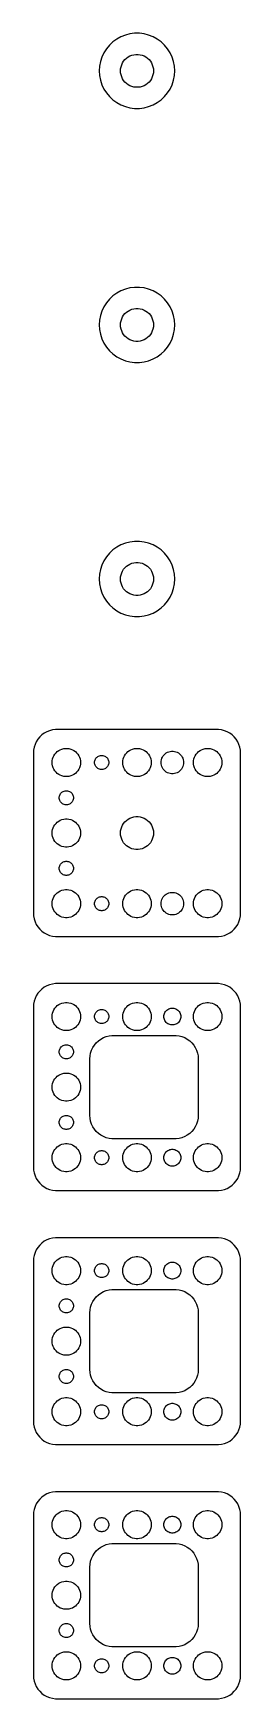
# Model space of a CAD drawing. Header units: metres. Extents: x -22 to 22, y -22 to 332.
import ezdxf

# ---------------------------------------------------------------- set-up
doc = ezdxf.new("R2010")
doc.units = ezdxf.units.M

msp = doc.modelspace()

# ---------------------------------------------------------------- linework, layer by layer
for p, q in [((-5.83174, 329.476), (-6.47212, 328.702)), ((-5.09938, 330.164), (-5.83174, 329.476)), ((-4.28661, 330.755), (-5.09938, 330.164)), ((-3.40622, 331.239), (-4.28661, 330.755)), ((-2.47212, 331.608), (-3.40622, 331.239)), ((-1.49904, 331.858), (-2.47212, 331.608)), ((-0.50232, 331.984), (-1.49904, 331.858)), ((0.50232, 331.984), (-0.50232, 331.984)), ((1.49904, 331.858), (0.50232, 331.984)), ((2.47212, 331.608), (1.49904, 331.858)), ((3.40622, 331.239), (2.47212, 331.608)), ((4.28661, 330.755), (3.40622, 331.239)), ((5.09938, 330.164), (4.28661, 330.755)), ((5.83174, 329.476), (5.09938, 330.164)), ((6.47212, 328.702), (5.83174, 329.476)), ((-7.74866, 325.99), (-7.9369, 325.003)), ((-7.4382, 326.945), (-7.74866, 325.99)), ((-7.01045, 327.854), (-7.4382, 326.945)), ((-6.47212, 328.702), (-7.01045, 327.854)), ((-3.25421, 325.288), (-3.06706, 325.686)), ((-3.06706, 325.686), (-2.83156, 326.057)), ((-2.83156, 326.057), (-2.55138, 326.396)), ((-2.55138, 326.396), (-2.23097, 326.697)), ((-2.23097, 326.697), (-1.87538, 326.955)), ((-1.87538, 326.955), (-1.49022, 327.167)), ((-1.49022, 327.167), (-1.08156, 327.329)), ((-1.08156, 327.329), (-0.65582, 327.438)), ((-0.65582, 327.438), (-0.21976, 327.493)), ((-0.21976, 327.493), (0.21976, 327.493)), ((0.21976, 327.493), (0.65582, 327.438)), ((0.65582, 327.438), (1.08156, 327.329)), ((1.08156, 327.329), (1.49022, 327.167)), ((1.49022, 327.167), (1.87538, 326.955)), ((1.87538, 326.955), (2.23097, 326.697)), ((2.23097, 326.697), (2.55138, 326.396)), ((2.55138, 326.396), (2.83156, 326.057)), ((2.83156, 326.057), (3.06706, 325.686)), ((3.06706, 325.686), (3.25421, 325.288)), ((7.01045, 327.854), (6.47212, 328.702)), ((7.4382, 326.945), (7.01045, 327.854)), ((7.74866, 325.99), (7.4382, 326.945)), ((7.9369, 325.003), (7.74866, 325.99)), ((-7.9369, 325.003), (-8, 324)), ((-8, 324), (-7.9369, 322.997)), ((-7.9369, 322.997), (-7.74866, 322.01)), ((-3.5, 324), (-3.4724, 324.439)), ((-3.4724, 323.561), (-3.5, 324)), ((-3.4724, 324.439), (-3.39003, 324.87)), ((-3.39003, 323.13), (-3.4724, 323.561)), ((-3.39003, 324.87), (-3.25421, 325.288)), ((-3.25421, 322.712), (-3.39003, 323.13)), ((-3.06706, 322.314), (-3.25421, 322.712)), ((-2.83156, 321.943), (-3.06706, 322.314)), ((3.06706, 322.314), (2.83156, 321.943)), ((3.25421, 322.712), (3.06706, 322.314)), ((3.25421, 325.288), (3.39003, 324.87)), ((3.39003, 323.13), (3.25421, 322.712)), ((3.39003, 324.87), (3.4724, 324.439)), ((3.4724, 323.561), (3.39003, 323.13)), ((3.4724, 324.439), (3.5, 324)), ((3.5, 324), (3.4724, 323.561)), ((7.74866, 322.01), (7.9369, 322.997)), ((8, 324), (7.9369, 325.003)), ((7.9369, 322.997), (8, 324)), ((-7.74866, 322.01), (-7.4382, 321.055)), ((-7.4382, 321.055), (-7.01045, 320.146)), ((-7.01045, 320.146), (-6.47212, 319.298)), ((-6.47212, 319.298), (-5.83174, 318.524)), ((-2.55138, 321.604), (-2.83156, 321.943)), ((-2.23097, 321.303), (-2.55138, 321.604)), ((-1.87538, 321.045), (-2.23097, 321.303)), ((-1.49022, 320.833), (-1.87538, 321.045)), ((-1.08156, 320.671), (-1.49022, 320.833)), ((-0.65582, 320.562), (-1.08156, 320.671)), ((-0.21976, 320.507), (-0.65582, 320.562)), ((0.21976, 320.507), (-0.21976, 320.507)), ((0.65582, 320.562), (0.21976, 320.507)), ((1.08156, 320.671), (0.65582, 320.562)), ((1.49022, 320.833), (1.08156, 320.671)), ((1.87538, 321.045), (1.49022, 320.833)), ((2.23097, 321.303), (1.87538, 321.045)), ((2.55138, 321.604), (2.23097, 321.303)), ((2.83156, 321.943), (2.55138, 321.604)), ((5.83174, 318.524), (6.47212, 319.298)), ((6.47212, 319.298), (7.01045, 320.146)), ((7.01045, 320.146), (7.4382, 321.055)), ((7.4382, 321.055), (7.74866, 322.01)), ((-5.83174, 318.524), (-5.09938, 317.836)), ((-5.09938, 317.836), (-4.28661, 317.245)), ((-4.28661, 317.245), (-3.40622, 316.761)), ((-3.40622, 316.761), (-2.47212, 316.392)), ((-2.47212, 316.392), (-1.49904, 316.142)), ((-1.49904, 316.142), (-0.50232, 316.016)), ((-0.50232, 316.016), (0.50232, 316.016)), ((0.50232, 316.016), (1.49904, 316.142)), ((1.49904, 316.142), (2.47212, 316.392)), ((2.47212, 316.392), (3.40622, 316.761)), ((3.40622, 316.761), (4.28661, 317.245)), ((4.28661, 317.245), (5.09938, 317.836)), ((5.09938, 317.836), (5.83174, 318.524)), ((-5.09938, 276.164), (-5.83174, 275.476)), ((-4.28661, 276.755), (-5.09938, 276.164)), ((-3.40622, 277.239), (-4.28661, 276.755)), ((-2.47212, 277.608), (-3.40622, 277.239)), ((-1.49904, 277.858), (-2.47212, 277.608)), ((-0.50232, 277.984), (-1.49904, 277.858)), ((0.50232, 277.984), (-0.50232, 277.984)), ((1.49904, 277.858), (0.50232, 277.984)), ((2.47212, 277.608), (1.49904, 277.858)), ((3.40622, 277.239), (2.47212, 277.608)), ((4.28661, 276.755), (3.40622, 277.239)), ((5.09938, 276.164), (4.28661, 276.755)), ((5.83174, 275.476), (5.09938, 276.164)), ((-7.4382, 272.945), (-7.74866, 271.99)), ((-7.01045, 273.854), (-7.4382, 272.945)), ((-6.47212, 274.702), (-7.01045, 273.854)), ((-5.83174, 275.476), (-6.47212, 274.702)), ((-2.55138, 272.396), (-2.23097, 272.697)), ((-2.23097, 272.697), (-1.87538, 272.955)), ((-1.87538, 272.955), (-1.49022, 273.167)), ((-1.49022, 273.167), (-1.08156, 273.329)), ((-1.08156, 273.329), (-0.65582, 273.438)), ((-0.65582, 273.438), (-0.21976, 273.493)), ((-0.21976, 273.493), (0.21976, 273.493)), ((0.21976, 273.493), (0.65582, 273.438)), ((0.65582, 273.438), (1.08156, 273.329)), ((1.08156, 273.329), (1.49022, 273.167)), ((1.49022, 273.167), (1.87538, 272.955)), ((1.87538, 272.955), (2.23097, 272.697)), ((2.23097, 272.697), (2.55138, 272.396)), ((6.47212, 274.702), (5.83174, 275.476)), ((7.01045, 273.854), (6.47212, 274.702)), ((7.4382, 272.945), (7.01045, 273.854)), ((7.74866, 271.99), (7.4382, 272.945)), ((-7.9369, 271.003), (-8, 270)), ((-8, 270), (-7.9369, 268.997)), ((-7.74866, 271.99), (-7.9369, 271.003)), ((-3.5, 270), (-3.4724, 270.439)), ((-3.4724, 269.561), (-3.5, 270)), ((-3.4724, 270.439), (-3.39003, 270.87)), ((-3.39003, 269.13), (-3.4724, 269.561)), ((-3.39003, 270.87), (-3.25421, 271.288)), ((-3.25421, 268.712), (-3.39003, 269.13)), ((-3.25421, 271.288), (-3.06706, 271.686)), ((-3.06706, 271.686), (-2.83156, 272.057)), ((-2.83156, 272.057), (-2.55138, 272.396)), ((2.55138, 272.396), (2.83156, 272.057)), ((2.83156, 272.057), (3.06706, 271.686)), ((3.06706, 271.686), (3.25421, 271.288)), ((3.25421, 271.288), (3.39003, 270.87)), ((3.39003, 269.13), (3.25421, 268.712)), ((3.39003, 270.87), (3.4724, 270.439)), ((3.4724, 269.561), (3.39003, 269.13)), ((3.4724, 270.439), (3.5, 270)), ((3.5, 270), (3.4724, 269.561)), ((7.9369, 271.003), (7.74866, 271.99)), ((8, 270), (7.9369, 271.003)), ((7.9369, 268.997), (8, 270)), ((-7.9369, 268.997), (-7.74866, 268.01)), ((-7.74866, 268.01), (-7.4382, 267.055)), ((-7.4382, 267.055), (-7.01045, 266.146)), ((-7.01045, 266.146), (-6.47212, 265.298)), ((-3.06706, 268.314), (-3.25421, 268.712)), ((-2.83156, 267.943), (-3.06706, 268.314)), ((-2.55138, 267.604), (-2.83156, 267.943)), ((-2.23097, 267.303), (-2.55138, 267.604)), ((-1.87538, 267.045), (-2.23097, 267.303)), ((-1.49022, 266.833), (-1.87538, 267.045)), ((-1.08156, 266.671), (-1.49022, 266.833)), ((-0.65582, 266.562), (-1.08156, 266.671)), ((-0.21976, 266.507), (-0.65582, 266.562)), ((0.21976, 266.507), (-0.21976, 266.507)), ((0.65582, 266.562), (0.21976, 266.507)), ((1.08156, 266.671), (0.65582, 266.562)), ((1.49022, 266.833), (1.08156, 266.671)), ((1.87538, 267.045), (1.49022, 266.833)), ((2.23097, 267.303), (1.87538, 267.045)), ((2.55138, 267.604), (2.23097, 267.303)), ((2.83156, 267.943), (2.55138, 267.604)), ((3.06706, 268.314), (2.83156, 267.943)), ((3.25421, 268.712), (3.06706, 268.314)), ((6.47212, 265.298), (7.01045, 266.146)), ((7.01045, 266.146), (7.4382, 267.055)), ((7.4382, 267.055), (7.74866, 268.01)), ((7.74866, 268.01), (7.9369, 268.997)), ((-6.47212, 265.298), (-5.83174, 264.524)), ((-5.83174, 264.524), (-5.09938, 263.836)), ((-5.09938, 263.836), (-4.28661, 263.245)), ((-4.28661, 263.245), (-3.40622, 262.761)), ((-3.40622, 262.761), (-2.47212, 262.392)), ((-2.47212, 262.392), (-1.49904, 262.142)), ((-1.49904, 262.142), (-0.50232, 262.016)), ((-0.50232, 262.016), (0.50232, 262.016)), ((0.50232, 262.016), (1.49904, 262.142)), ((1.49904, 262.142), (2.47212, 262.392)), ((2.47212, 262.392), (3.40622, 262.761)), ((3.40622, 262.761), (4.28661, 263.245)), ((4.28661, 263.245), (5.09938, 263.836)), ((5.09938, 263.836), (5.83174, 264.524)), ((5.83174, 264.524), (6.47212, 265.298)), ((-3.40622, 223.239), (-4.28661, 222.755)), ((-2.47212, 223.608), (-3.40622, 223.239)), ((-1.49904, 223.858), (-2.47212, 223.608)), ((-0.50232, 223.984), (-1.49904, 223.858)), ((0.50232, 223.984), (-0.50232, 223.984)), ((1.49904, 223.858), (0.50232, 223.984)), ((2.47212, 223.608), (1.49904, 223.858)), ((3.40622, 223.239), (2.47212, 223.608)), ((4.28661, 222.755), (3.40622, 223.239)), ((-7.01045, 219.854), (-7.4382, 218.945)), ((-6.47212, 220.702), (-7.01045, 219.854)), ((-5.83174, 221.476), (-6.47212, 220.702)), ((-5.09938, 222.164), (-5.83174, 221.476)), ((-4.28661, 222.755), (-5.09938, 222.164)), ((-0.65582, 219.438), (-0.21976, 219.493)), ((-0.21976, 219.493), (0.21976, 219.493)), ((0.21976, 219.493), (0.65582, 219.438)), ((5.09938, 222.164), (4.28661, 222.755)), ((5.83174, 221.476), (5.09938, 222.164)), ((6.47212, 220.702), (5.83174, 221.476)), ((7.01045, 219.854), (6.47212, 220.702)), ((7.4382, 218.945), (7.01045, 219.854)), ((-7.9369, 217.003), (-8, 216)), ((-8, 216), (-7.9369, 214.997)), ((-7.74866, 217.99), (-7.9369, 217.003)), ((-7.4382, 218.945), (-7.74866, 217.99)), ((-3.5, 216), (-3.4724, 216.439)), ((-3.4724, 215.561), (-3.5, 216)), ((-3.4724, 216.439), (-3.39003, 216.87)), ((-3.39003, 216.87), (-3.25421, 217.288)), ((-3.25421, 217.288), (-3.06706, 217.686)), ((-3.06706, 217.686), (-2.83156, 218.057)), ((-2.83156, 218.057), (-2.55138, 218.396)), ((-2.55138, 218.396), (-2.23097, 218.697)), ((-2.23097, 218.697), (-1.87538, 218.955)), ((-1.87538, 218.955), (-1.49022, 219.167)), ((-1.49022, 219.167), (-1.08156, 219.329)), ((-1.08156, 219.329), (-0.65582, 219.438)), ((0.65582, 219.438), (1.08156, 219.329)), ((1.08156, 219.329), (1.49022, 219.167)), ((1.49022, 219.167), (1.87538, 218.955)), ((1.87538, 218.955), (2.23097, 218.697)), ((2.23097, 218.697), (2.55138, 218.396)), ((2.55138, 218.396), (2.83156, 218.057)), ((2.83156, 218.057), (3.06706, 217.686)), ((3.06706, 217.686), (3.25421, 217.288)), ((3.25421, 217.288), (3.39003, 216.87)), ((3.39003, 216.87), (3.4724, 216.439)), ((3.4724, 216.439), (3.5, 216)), ((3.5, 216), (3.4724, 215.561)), ((7.74866, 217.99), (7.4382, 218.945)), ((7.9369, 217.003), (7.74866, 217.99)), ((8, 216), (7.9369, 217.003)), ((7.9369, 214.997), (8, 216)), ((-7.9369, 214.997), (-7.74866, 214.01)), ((-7.74866, 214.01), (-7.4382, 213.055)), ((-7.4382, 213.055), (-7.01045, 212.146)), ((-3.39003, 215.13), (-3.4724, 215.561)), ((-3.25421, 214.712), (-3.39003, 215.13)), ((-3.06706, 214.314), (-3.25421, 214.712)), ((-2.83156, 213.943), (-3.06706, 214.314)), ((-2.55138, 213.604), (-2.83156, 213.943)), ((-2.23097, 213.303), (-2.55138, 213.604)), ((-1.87538, 213.045), (-2.23097, 213.303)), ((-1.49022, 212.833), (-1.87538, 213.045)), ((-1.08156, 212.671), (-1.49022, 212.833)), ((-0.65582, 212.562), (-1.08156, 212.671)), ((-0.21976, 212.507), (-0.65582, 212.562)), ((0.21976, 212.507), (-0.21976, 212.507)), ((0.65582, 212.562), (0.21976, 212.507)), ((1.08156, 212.671), (0.65582, 212.562)), ((1.49022, 212.833), (1.08156, 212.671)), ((1.87538, 213.045), (1.49022, 212.833)), ((2.23097, 213.303), (1.87538, 213.045)), ((2.55138, 213.604), (2.23097, 213.303)), ((2.83156, 213.943), (2.55138, 213.604)), ((3.06706, 214.314), (2.83156, 213.943)), ((3.25421, 214.712), (3.06706, 214.314)), ((3.39003, 215.13), (3.25421, 214.712)), ((3.4724, 215.561), (3.39003, 215.13)), ((7.01045, 212.146), (7.4382, 213.055)), ((7.4382, 213.055), (7.74866, 214.01)), ((7.74866, 214.01), (7.9369, 214.997)), ((-7.01045, 212.146), (-6.47212, 211.298)), ((-6.47212, 211.298), (-5.83174, 210.524)), ((-5.83174, 210.524), (-5.09938, 209.836)), ((-5.09938, 209.836), (-4.28661, 209.245)), ((-4.28661, 209.245), (-3.40622, 208.761)), ((3.40622, 208.761), (4.28661, 209.245)), ((4.28661, 209.245), (5.09938, 209.836)), ((5.09938, 209.836), (5.83174, 210.524)), ((5.83174, 210.524), (6.47212, 211.298)), ((6.47212, 211.298), (7.01045, 212.146)), ((-3.40622, 208.761), (-2.47212, 208.392)), ((-2.47212, 208.392), (-1.49904, 208.142)), ((-1.49904, 208.142), (-0.50232, 208.016)), ((-0.50232, 208.016), (0.50232, 208.016)), ((0.50232, 208.016), (1.49904, 208.142)), ((1.49904, 208.142), (2.47212, 208.392)), ((2.47212, 208.392), (3.40622, 208.761)), ((-21.6489, 180.841), (-21.8429, 180.243)), ((-21.3815, 181.409), (-21.6489, 180.841)), ((-21.0451, 181.939), (-21.3815, 181.409)), ((-20.6448, 182.423), (-21.0451, 181.939)), ((-20.1871, 182.853), (-20.6448, 182.423)), ((-19.6791, 183.222), (-20.1871, 182.853)), ((-19.1289, 183.524), (-19.6791, 183.222)), ((-18.5451, 183.755), (-19.1289, 183.524)), ((-17.9369, 183.911), (-18.5451, 183.755)), ((-17.3139, 183.99), (-17.9369, 183.911)), ((17.3139, 183.99), (-17.3139, 183.99)), ((17.9369, 183.911), (17.3139, 183.99)), ((18.5451, 183.755), (17.9369, 183.911)), ((19.1289, 183.524), (18.5451, 183.755)), ((19.6791, 183.222), (19.1289, 183.524)), ((20.1871, 182.853), (19.6791, 183.222)), ((20.6448, 182.423), (20.1871, 182.853)), ((21.0451, 181.939), (20.6448, 182.423)), ((21.3815, 181.409), (21.0451, 181.939)), ((21.6489, 180.841), (21.3815, 181.409)), ((21.8429, 180.243), (21.6489, 180.841)), ((-21.9606, 179.627), (-22, 179)), ((-22, 179), (-22, 145)), ((-21.8429, 180.243), (-21.9606, 179.627)), ((-18, 177), (-17.9763, 177.376)), ((-17.9763, 176.624), (-18, 177)), ((-17.9763, 177.376), (-17.9057, 177.746)), ((-17.9057, 177.746), (-17.7893, 178.104)), ((-17.7893, 178.104), (-17.6289, 178.445)), ((-17.6289, 178.445), (-17.427, 178.763)), ((-17.427, 178.763), (-17.1869, 179.054)), ((-17.1869, 179.054), (-16.9123, 179.312)), ((-16.9123, 179.312), (-16.6075, 179.533)), ((-16.6075, 179.533), (-16.2773, 179.714)), ((-16.2773, 179.714), (-15.927, 179.853)), ((-15.927, 179.853), (-15.5621, 179.947)), ((-15.5621, 179.947), (-15.1884, 179.994)), ((-15.1884, 179.994), (-14.8116, 179.994)), ((-14.8116, 179.994), (-14.4379, 179.947)), ((-14.4379, 179.947), (-14.0729, 179.853)), ((-14.0729, 179.853), (-13.7227, 179.714)), ((-13.7227, 179.714), (-13.3925, 179.533)), ((-13.3925, 179.533), (-13.0877, 179.312)), ((-13.0877, 179.312), (-12.8131, 179.054)), ((-12.8131, 179.054), (-12.5729, 178.763)), ((-12.5729, 178.763), (-12.3711, 178.445)), ((-12.3711, 178.445), (-12.2107, 178.104)), ((-12.2107, 178.104), (-12.0942, 177.746)), ((-12.0942, 177.746), (-12.0237, 177.376)), ((-12.0237, 177.376), (-12, 177)), ((-12, 177), (-12.0237, 176.624)), ((-9, 177), (-8.98816, 177.188)), ((-8.98816, 176.812), (-9, 177)), ((-8.98816, 177.188), (-8.95287, 177.373)), ((-8.95287, 177.373), (-8.89465, 177.552)), ((-8.89465, 177.552), (-8.81445, 177.723)), ((-8.81445, 177.723), (-8.71352, 177.882)), ((-8.71352, 177.882), (-8.59344, 178.027)), ((-8.59344, 178.027), (-8.45613, 178.156)), ((-8.45613, 178.156), (-8.30373, 178.266)), ((-8.30373, 178.266), (-8.13866, 178.357)), ((-8.13866, 178.357), (-7.96352, 178.427)), ((-7.96352, 178.427), (-7.78107, 178.473)), ((-7.78107, 178.473), (-7.59418, 178.497)), ((-7.59418, 178.497), (-7.40581, 178.497)), ((-7.40581, 178.497), (-7.21892, 178.473)), ((-7.21892, 178.473), (-7.03647, 178.427)), ((-7.03647, 178.427), (-6.86133, 178.357)), ((-6.86133, 178.357), (-6.69626, 178.266)), ((-6.69626, 178.266), (-6.54385, 178.156)), ((-6.54385, 178.156), (-6.40654, 178.027)), ((-6.40654, 178.027), (-6.28647, 177.882)), ((-6.28647, 177.882), (-6.18553, 177.723)), ((-6.18553, 177.723), (-6.10533, 177.552)), ((-6.10533, 177.552), (-6.04712, 177.373)), ((-6.04712, 177.373), (-6.01183, 177.188)), ((-6.01183, 177.188), (-6, 177)), ((-6, 177), (-6.01183, 176.812)), ((-3, 177), (-2.97633, 177.376)), ((-2.97633, 176.624), (-3, 177)), ((-2.97633, 177.376), (-2.90575, 177.746)), ((-2.90575, 177.746), (-2.78932, 178.104)), ((-2.78932, 178.104), (-2.62891, 178.445)), ((-2.62891, 178.445), (-2.42705, 178.763)), ((-2.42705, 178.763), (-2.1869, 179.054)), ((-2.1869, 179.054), (-1.91226, 179.312)), ((-1.91226, 179.312), (-1.60747, 179.533)), ((-1.60747, 179.533), (-1.27733, 179.714)), ((-1.27733, 179.714), (-0.92705, 179.853)), ((-0.92705, 179.853), (-0.56213, 179.947)), ((-0.56213, 179.947), (-0.18837, 179.994)), ((-0.18837, 179.994), (0.18837, 179.994)), ((0.18837, 179.994), (0.56213, 179.947)), ((0.56213, 179.947), (0.92705, 179.853)), ((0.92705, 179.853), (1.27733, 179.714)), ((1.27733, 179.714), (1.60747, 179.533)), ((1.60747, 179.533), (1.91226, 179.312)), ((1.91226, 179.312), (2.1869, 179.054)), ((2.1869, 179.054), (2.42705, 178.763)), ((2.42705, 178.763), (2.62891, 178.445)), ((2.62891, 178.445), (2.78932, 178.104)), ((2.78932, 178.104), (2.90575, 177.746)), ((2.90575, 177.746), (2.97633, 177.376)), ((2.97633, 177.376), (3, 177)), ((3, 177), (2.97633, 176.624)), ((5.09999, 177), (5.11891, 177.301)), ((5.11891, 176.699), (5.09999, 177)), ((5.11891, 177.301), (5.1754, 177.597)), ((5.1754, 177.597), (5.26852, 177.883)), ((5.26852, 177.883), (5.39685, 178.156)), ((5.39685, 178.156), (5.55835, 178.411)), ((5.55835, 178.411), (5.75047, 178.643)), ((5.75047, 178.643), (5.97017, 178.849)), ((5.97017, 178.849), (6.214, 179.026)), ((6.214, 179.026), (6.47812, 179.172)), ((6.47812, 179.172), (6.75835, 179.283)), ((6.75835, 179.283), (7.05028, 179.357)), ((7.05028, 179.357), (7.34929, 179.395)), ((7.34929, 179.395), (7.6507, 179.395)), ((7.6507, 179.395), (7.94971, 179.357)), ((7.94971, 179.357), (8.24164, 179.283)), ((8.24164, 179.283), (8.52187, 179.172)), ((8.52187, 179.172), (8.78598, 179.026)), ((8.78598, 179.026), (9.02982, 178.849)), ((9.02982, 178.849), (9.24951, 178.643)), ((9.24951, 178.643), (9.44164, 178.411)), ((9.44164, 178.411), (9.60313, 178.156)), ((9.60313, 178.156), (9.73146, 177.883)), ((9.73146, 177.883), (9.82458, 177.597)), ((9.82458, 177.597), (9.88107, 177.301)), ((9.88107, 177.301), (9.89999, 177)), ((9.89999, 177), (9.88107, 176.699)), ((12, 177), (12.0237, 177.376)), ((12.0237, 176.624), (12, 177)), ((12.0237, 177.376), (12.0942, 177.746)), ((12.0942, 177.746), (12.2107, 178.104)), ((12.2107, 178.104), (12.3711, 178.445)), ((12.3711, 178.445), (12.5729, 178.763)), ((12.5729, 178.763), (12.8131, 179.054)), ((12.8131, 179.054), (13.0877, 179.312)), ((13.0877, 179.312), (13.3925, 179.533)), ((13.3925, 179.533), (13.7227, 179.714)), ((13.7227, 179.714), (14.0729, 179.853)), ((14.0729, 179.853), (14.4379, 179.947)), ((14.4379, 179.947), (14.8116, 179.994)), ((14.8116, 179.994), (15.1884, 179.994)), ((15.1884, 179.994), (15.5621, 179.947)), ((15.5621, 179.947), (15.927, 179.853)), ((15.927, 179.853), (16.2773, 179.714)), ((16.2773, 179.714), (16.6075, 179.533)), ((16.6075, 179.533), (16.9123, 179.312)), ((16.9123, 179.312), (17.1869, 179.054)), ((17.1869, 179.054), (17.427, 178.763)), ((17.427, 178.763), (17.6289, 178.445)), ((17.6289, 178.445), (17.7893, 178.104)), ((17.7893, 178.104), (17.9057, 177.746)), ((17.9057, 177.746), (17.9763, 177.376)), ((17.9763, 177.376), (18, 177)), ((18, 177), (17.9763, 176.624)), ((21.9606, 179.627), (21.8429, 180.243)), ((22, 179), (21.9606, 179.627)), ((22, 145), (22, 179)), ((-17.9057, 176.254), (-17.9763, 176.624)), ((-17.7893, 175.896), (-17.9057, 176.254)), ((-17.6289, 175.555), (-17.7893, 175.896)), ((-17.427, 175.237), (-17.6289, 175.555)), ((-17.1869, 174.946), (-17.427, 175.237)), ((-16.9123, 174.688), (-17.1869, 174.946)), ((-16.6075, 174.467), (-16.9123, 174.688)), ((-16.2773, 174.286), (-16.6075, 174.467)), ((-15.927, 174.147), (-16.2773, 174.286)), ((-15.5621, 174.053), (-15.927, 174.147)), ((-15.1884, 174.006), (-15.5621, 174.053)), ((-14.8116, 174.006), (-15.1884, 174.006)), ((-14.4379, 174.053), (-14.8116, 174.006)), ((-14.0729, 174.147), (-14.4379, 174.053)), ((-13.7227, 174.286), (-14.0729, 174.147)), ((-13.3925, 174.467), (-13.7227, 174.286)), ((-13.0877, 174.688), (-13.3925, 174.467)), ((-12.8131, 174.946), (-13.0877, 174.688)), ((-12.5729, 175.237), (-12.8131, 174.946)), ((-12.3711, 175.555), (-12.5729, 175.237)), ((-12.2107, 175.896), (-12.3711, 175.555)), ((-12.0942, 176.254), (-12.2107, 175.896)), ((-12.0237, 176.624), (-12.0942, 176.254)), ((-8.95287, 176.627), (-8.98816, 176.812)), ((-8.89465, 176.448), (-8.95287, 176.627)), ((-8.81445, 176.277), (-8.89465, 176.448)), ((-8.71352, 176.118), (-8.81445, 176.277)), ((-8.59344, 175.973), (-8.71352, 176.118)), ((-8.45613, 175.844), (-8.59344, 175.973)), ((-8.30373, 175.734), (-8.45613, 175.844)), ((-8.13866, 175.643), (-8.30373, 175.734)), ((-7.96352, 175.573), (-8.13866, 175.643)), ((-7.78107, 175.527), (-7.96352, 175.573)), ((-7.59418, 175.503), (-7.78107, 175.527)), ((-7.40581, 175.503), (-7.59418, 175.503)), ((-7.21892, 175.527), (-7.40581, 175.503)), ((-7.03647, 175.573), (-7.21892, 175.527)), ((-6.86133, 175.643), (-7.03647, 175.573)), ((-6.69626, 175.734), (-6.86133, 175.643)), ((-6.54385, 175.844), (-6.69626, 175.734)), ((-6.40654, 175.973), (-6.54385, 175.844)), ((-6.28647, 176.118), (-6.40654, 175.973)), ((-6.18553, 176.277), (-6.28647, 176.118)), ((-6.10533, 176.448), (-6.18553, 176.277)), ((-6.04712, 176.627), (-6.10533, 176.448)), ((-6.01183, 176.812), (-6.04712, 176.627)), ((-2.90575, 176.254), (-2.97633, 176.624)), ((-2.78932, 175.896), (-2.90575, 176.254)), ((-2.62891, 175.555), (-2.78932, 175.896)), ((-2.42705, 175.237), (-2.62891, 175.555)), ((-2.1869, 174.946), (-2.42705, 175.237)), ((-1.91226, 174.688), (-2.1869, 174.946)), ((-1.60747, 174.467), (-1.91226, 174.688)), ((-1.27733, 174.286), (-1.60747, 174.467)), ((-0.92705, 174.147), (-1.27733, 174.286)), ((-0.56213, 174.053), (-0.92705, 174.147)), ((-0.18837, 174.006), (-0.56213, 174.053)), ((0.18837, 174.006), (-0.18837, 174.006)), ((0.56213, 174.053), (0.18837, 174.006)), ((0.92705, 174.147), (0.56213, 174.053)), ((1.27733, 174.286), (0.92705, 174.147)), ((1.60747, 174.467), (1.27733, 174.286)), ((1.91226, 174.688), (1.60747, 174.467)), ((2.1869, 174.946), (1.91226, 174.688)), ((2.42705, 175.237), (2.1869, 174.946)), ((2.62891, 175.555), (2.42705, 175.237)), ((2.78932, 175.896), (2.62891, 175.555)), ((2.90575, 176.254), (2.78932, 175.896)), ((2.97633, 176.624), (2.90575, 176.254)), ((5.1754, 176.403), (5.11891, 176.699)), ((5.26852, 176.117), (5.1754, 176.403)), ((5.39685, 175.844), (5.26852, 176.117)), ((5.55835, 175.589), (5.39685, 175.844)), ((5.75047, 175.357), (5.55835, 175.589)), ((5.97017, 175.151), (5.75047, 175.357)), ((6.214, 174.974), (5.97017, 175.151)), ((6.47812, 174.828), (6.214, 174.974)), ((6.75835, 174.717), (6.47812, 174.828)), ((7.05028, 174.643), (6.75835, 174.717)), ((7.34929, 174.605), (7.05028, 174.643)), ((7.6507, 174.605), (7.34929, 174.605)), ((7.94971, 174.643), (7.6507, 174.605)), ((8.24164, 174.717), (7.94971, 174.643)), ((8.52187, 174.828), (8.24164, 174.717)), ((8.78598, 174.974), (8.52187, 174.828)), ((9.02982, 175.151), (8.78598, 174.974)), ((9.24951, 175.357), (9.02982, 175.151)), ((9.44164, 175.589), (9.24951, 175.357)), ((9.60313, 175.844), (9.44164, 175.589)), ((9.73146, 176.117), (9.60313, 175.844)), ((9.82458, 176.403), (9.73146, 176.117)), ((9.88107, 176.699), (9.82458, 176.403)), ((12.0942, 176.254), (12.0237, 176.624)), ((12.2107, 175.896), (12.0942, 176.254)), ((12.3711, 175.555), (12.2107, 175.896)), ((12.5729, 175.237), (12.3711, 175.555)), ((12.8131, 174.946), (12.5729, 175.237)), ((13.0877, 174.688), (12.8131, 174.946)), ((13.3925, 174.467), (13.0877, 174.688)), ((13.7227, 174.286), (13.3925, 174.467)), ((14.0729, 174.147), (13.7227, 174.286)), ((14.4379, 174.053), (14.0729, 174.147)), ((14.8116, 174.006), (14.4379, 174.053)), ((15.1884, 174.006), (14.8116, 174.006)), ((15.5621, 174.053), (15.1884, 174.006)), ((15.927, 174.147), (15.5621, 174.053)), ((16.2773, 174.286), (15.927, 174.147)), ((16.6075, 174.467), (16.2773, 174.286)), ((16.9123, 174.688), (16.6075, 174.467)), ((17.1869, 174.946), (16.9123, 174.688)), ((17.427, 175.237), (17.1869, 174.946)), ((17.6289, 175.555), (17.427, 175.237)), ((17.7893, 175.896), (17.6289, 175.555)), ((17.9057, 176.254), (17.7893, 175.896)), ((17.9763, 176.624), (17.9057, 176.254)), ((-16.4529, 169.873), (-16.3947, 170.052)), ((-16.3947, 170.052), (-16.3145, 170.223)), ((-16.3145, 170.223), (-16.2135, 170.382)), ((-16.2135, 170.382), (-16.0934, 170.527)), ((-16.0934, 170.527), (-15.9561, 170.656)), ((-15.9561, 170.656), (-15.8037, 170.766)), ((-15.8037, 170.766), (-15.6387, 170.857)), ((-15.6387, 170.857), (-15.4635, 170.927)), ((-15.4635, 170.927), (-15.2811, 170.973)), ((-15.2811, 170.973), (-15.0942, 170.997)), ((-15.0942, 170.997), (-14.9058, 170.997)), ((-14.9058, 170.997), (-14.7189, 170.973)), ((-14.7189, 170.973), (-14.5365, 170.927)), ((-14.5365, 170.927), (-14.3613, 170.857)), ((-14.3613, 170.857), (-14.1963, 170.766)), ((-14.1963, 170.766), (-14.0439, 170.656)), ((-14.0439, 170.656), (-13.9065, 170.527)), ((-13.9065, 170.527), (-13.7865, 170.382)), ((-13.7865, 170.382), (-13.6855, 170.223)), ((-13.6855, 170.223), (-13.6053, 170.052)), ((-13.6053, 170.052), (-13.5471, 169.873)), ((-16.5, 169.5), (-16.4882, 169.688)), ((-16.4882, 169.312), (-16.5, 169.5)), ((-16.4882, 169.688), (-16.4529, 169.873)), ((-16.4529, 169.127), (-16.4882, 169.312)), ((-16.3947, 168.948), (-16.4529, 169.127)), ((-16.3145, 168.777), (-16.3947, 168.948)), ((-16.2135, 168.618), (-16.3145, 168.777)), ((-16.0934, 168.473), (-16.2135, 168.618)), ((-15.9561, 168.344), (-16.0934, 168.473)), ((-15.8037, 168.234), (-15.9561, 168.344)), ((-15.6387, 168.143), (-15.8037, 168.234)), ((-15.4635, 168.073), (-15.6387, 168.143)), ((-15.2811, 168.027), (-15.4635, 168.073)), ((-15.0942, 168.003), (-15.2811, 168.027)), ((-14.9058, 168.003), (-15.0942, 168.003)), ((-14.7189, 168.027), (-14.9058, 168.003)), ((-14.5365, 168.073), (-14.7189, 168.027)), ((-14.3613, 168.143), (-14.5365, 168.073)), ((-14.1963, 168.234), (-14.3613, 168.143)), ((-14.0439, 168.344), (-14.1963, 168.234)), ((-13.9065, 168.473), (-14.0439, 168.344)), ((-13.7865, 168.618), (-13.9065, 168.473)), ((-13.6855, 168.777), (-13.7865, 168.618)), ((-13.6053, 168.948), (-13.6855, 168.777)), ((-13.5471, 169.127), (-13.6053, 168.948)), ((-13.5471, 169.873), (-13.5118, 169.688)), ((-13.5118, 169.312), (-13.5471, 169.127)), ((-13.5118, 169.688), (-13.5, 169.5)), ((-13.5, 169.5), (-13.5118, 169.312)), ((-17.9057, 162.746), (-17.7893, 163.104)), ((-17.7893, 163.104), (-17.6289, 163.445)), ((-17.6289, 163.445), (-17.427, 163.763)), ((-17.427, 163.763), (-17.1869, 164.054)), ((-17.1869, 164.054), (-16.9123, 164.312)), ((-16.9123, 164.312), (-16.6075, 164.533)), ((-16.6075, 164.533), (-16.2773, 164.714)), ((-16.2773, 164.714), (-15.927, 164.853)), ((-15.927, 164.853), (-15.5621, 164.947)), ((-15.5621, 164.947), (-15.1884, 164.994)), ((-15.1884, 164.994), (-14.8116, 164.994)), ((-14.8116, 164.994), (-14.4379, 164.947)), ((-14.4379, 164.947), (-14.0729, 164.853)), ((-14.0729, 164.853), (-13.7227, 164.714)), ((-13.7227, 164.714), (-13.3925, 164.533)), ((-13.3925, 164.533), (-13.0877, 164.312)), ((-13.0877, 164.312), (-12.8131, 164.054)), ((-12.8131, 164.054), (-12.5729, 163.763)), ((-12.5729, 163.763), (-12.3711, 163.445)), ((-12.3711, 163.445), (-12.2107, 163.104)), ((-12.2107, 163.104), (-12.0942, 162.746)), ((-3.4724, 162.439), (-3.39003, 162.87)), ((-3.39003, 162.87), (-3.25421, 163.288)), ((-3.25421, 163.288), (-3.06706, 163.686)), ((-3.06706, 163.686), (-2.83156, 164.057)), ((-2.83156, 164.057), (-2.55138, 164.396)), ((-2.55138, 164.396), (-2.23097, 164.697)), ((-2.23097, 164.697), (-1.87538, 164.955)), ((-1.87538, 164.955), (-1.49022, 165.167)), ((-1.49022, 165.167), (-1.08156, 165.329)), ((-1.08156, 165.329), (-0.65582, 165.438)), ((-0.65582, 165.438), (-0.21976, 165.493)), ((-0.21976, 165.493), (0.21976, 165.493)), ((0.21976, 165.493), (0.65582, 165.438)), ((0.65582, 165.438), (1.08156, 165.329)), ((1.08156, 165.329), (1.49022, 165.167)), ((1.49022, 165.167), (1.87538, 164.955)), ((1.87538, 164.955), (2.23097, 164.697)), ((2.23097, 164.697), (2.55138, 164.396)), ((2.55138, 164.396), (2.83156, 164.057)), ((2.83156, 164.057), (3.06706, 163.686)), ((3.06706, 163.686), (3.25421, 163.288)), ((3.25421, 163.288), (3.39003, 162.87)), ((3.39003, 162.87), (3.4724, 162.439)), ((-18, 162), (-17.9763, 162.376)), ((-17.9763, 161.624), (-18, 162)), ((-17.9763, 162.376), (-17.9057, 162.746)), ((-17.9057, 161.254), (-17.9763, 161.624)), ((-17.7893, 160.896), (-17.9057, 161.254)), ((-17.6289, 160.555), (-17.7893, 160.896)), ((-17.427, 160.237), (-17.6289, 160.555)), ((-17.1869, 159.946), (-17.427, 160.237)), ((-16.9123, 159.688), (-17.1869, 159.946)), ((-16.6075, 159.467), (-16.9123, 159.688)), ((-16.2773, 159.286), (-16.6075, 159.467)), ((-13.3925, 159.467), (-13.7227, 159.286)), ((-13.0877, 159.688), (-13.3925, 159.467)), ((-12.8131, 159.946), (-13.0877, 159.688)), ((-12.5729, 160.237), (-12.8131, 159.946)), ((-12.3711, 160.555), (-12.5729, 160.237)), ((-12.2107, 160.896), (-12.3711, 160.555)), ((-12.0942, 161.254), (-12.2107, 160.896)), ((-12.0942, 162.746), (-12.0237, 162.376)), ((-12.0237, 161.624), (-12.0942, 161.254)), ((-12.0237, 162.376), (-12, 162)), ((-12, 162), (-12.0237, 161.624)), ((-3.5, 162), (-3.4724, 162.439)), ((-3.4724, 161.561), (-3.5, 162)), ((-3.39003, 161.13), (-3.4724, 161.561)), ((-3.25421, 160.712), (-3.39003, 161.13)), ((-3.06706, 160.314), (-3.25421, 160.712)), ((-2.83156, 159.943), (-3.06706, 160.314)), ((-2.55138, 159.604), (-2.83156, 159.943)), ((-2.23097, 159.303), (-2.55138, 159.604)), ((-1.87538, 159.045), (-2.23097, 159.303)), ((2.23097, 159.303), (1.87538, 159.045)), ((2.55138, 159.604), (2.23097, 159.303)), ((2.83156, 159.943), (2.55138, 159.604)), ((3.06706, 160.314), (2.83156, 159.943)), ((3.25421, 160.712), (3.06706, 160.314)), ((3.39003, 161.13), (3.25421, 160.712)), ((3.4724, 161.561), (3.39003, 161.13)), ((3.4724, 162.439), (3.5, 162)), ((3.5, 162), (3.4724, 161.561)), ((-15.927, 159.147), (-16.2773, 159.286)), ((-15.9561, 155.656), (-15.8037, 155.766)), ((-15.5621, 159.053), (-15.927, 159.147)), ((-15.8037, 155.766), (-15.6387, 155.857)), ((-15.6387, 155.857), (-15.4635, 155.927)), ((-15.1884, 159.006), (-15.5621, 159.053)), ((-15.4635, 155.927), (-15.2811, 155.973)), ((-15.2811, 155.973), (-15.0942, 155.997)), ((-14.8116, 159.006), (-15.1884, 159.006)), ((-15.0942, 155.997), (-14.9058, 155.997)), ((-14.9058, 155.997), (-14.7189, 155.973)), ((-14.4379, 159.053), (-14.8116, 159.006)), ((-14.7189, 155.973), (-14.5365, 155.927)), ((-14.5365, 155.927), (-14.3613, 155.857)), ((-14.0729, 159.147), (-14.4379, 159.053)), ((-14.3613, 155.857), (-14.1963, 155.766)), ((-14.1963, 155.766), (-14.0439, 155.656)), ((-13.7227, 159.286), (-14.0729, 159.147)), ((-1.49022, 158.833), (-1.87538, 159.045)), ((-1.08156, 158.671), (-1.49022, 158.833)), ((-0.65582, 158.562), (-1.08156, 158.671)), ((-0.21976, 158.507), (-0.65582, 158.562)), ((0.21976, 158.507), (-0.21976, 158.507)), ((0.65582, 158.562), (0.21976, 158.507)), ((1.08156, 158.671), (0.65582, 158.562)), ((1.49022, 158.833), (1.08156, 158.671)), ((1.87538, 159.045), (1.49022, 158.833)), ((-16.5, 154.5), (-16.4882, 154.688)), ((-16.4882, 154.312), (-16.5, 154.5)), ((-16.4882, 154.688), (-16.4529, 154.873)), ((-16.4529, 154.127), (-16.4882, 154.312)), ((-16.4529, 154.873), (-16.3947, 155.052)), ((-16.3947, 153.948), (-16.4529, 154.127)), ((-16.3947, 155.052), (-16.3145, 155.223)), ((-16.3145, 153.777), (-16.3947, 153.948)), ((-16.3145, 155.223), (-16.2135, 155.382)), ((-16.2135, 153.618), (-16.3145, 153.777)), ((-16.2135, 155.382), (-16.0934, 155.527)), ((-16.0934, 153.473), (-16.2135, 153.618)), ((-16.0934, 155.527), (-15.9561, 155.656)), ((-15.9561, 153.344), (-16.0934, 153.473)), ((-15.8037, 153.234), (-15.9561, 153.344)), ((-15.6387, 153.143), (-15.8037, 153.234)), ((-15.4635, 153.073), (-15.6387, 153.143)), ((-15.2811, 153.027), (-15.4635, 153.073)), ((-15.0942, 153.003), (-15.2811, 153.027)), ((-14.9058, 153.003), (-15.0942, 153.003)), ((-14.7189, 153.027), (-14.9058, 153.003)), ((-14.5365, 153.073), (-14.7189, 153.027)), ((-14.3613, 153.143), (-14.5365, 153.073)), ((-14.1963, 153.234), (-14.3613, 153.143)), ((-14.0439, 153.344), (-14.1963, 153.234)), ((-14.0439, 155.656), (-13.9065, 155.527)), ((-13.9065, 153.473), (-14.0439, 153.344)), ((-13.9065, 155.527), (-13.7865, 155.382)), ((-13.7865, 153.618), (-13.9065, 153.473)), ((-13.7865, 155.382), (-13.6855, 155.223)), ((-13.6855, 153.777), (-13.7865, 153.618)), ((-13.6855, 155.223), (-13.6053, 155.052)), ((-13.6053, 153.948), (-13.6855, 153.777)), ((-13.6053, 155.052), (-13.5471, 154.873)), ((-13.5471, 154.127), (-13.6053, 153.948)), ((-13.5471, 154.873), (-13.5118, 154.688)), ((-13.5118, 154.312), (-13.5471, 154.127)), ((-13.5118, 154.688), (-13.5, 154.5)), ((-13.5, 154.5), (-13.5118, 154.312)), ((-17.6289, 148.445), (-17.427, 148.763)), ((-17.427, 148.763), (-17.1869, 149.054)), ((-17.1869, 149.054), (-16.9123, 149.312)), ((-16.9123, 149.312), (-16.6075, 149.533)), ((-16.6075, 149.533), (-16.2773, 149.714)), ((-16.2773, 149.714), (-15.927, 149.853)), ((-15.927, 149.853), (-15.5621, 149.947)), ((-15.5621, 149.947), (-15.1884, 149.994)), ((-15.1884, 149.994), (-14.8116, 149.994)), ((-14.8116, 149.994), (-14.4379, 149.947)), ((-14.4379, 149.947), (-14.0729, 149.853)), ((-14.0729, 149.853), (-13.7227, 149.714)), ((-13.7227, 149.714), (-13.3925, 149.533)), ((-13.3925, 149.533), (-13.0877, 149.312)), ((-13.0877, 149.312), (-12.8131, 149.054)), ((-12.8131, 149.054), (-12.5729, 148.763)), ((-12.5729, 148.763), (-12.3711, 148.445)), ((-2.62891, 148.445), (-2.42705, 148.763)), ((-2.42705, 148.763), (-2.1869, 149.054)), ((-2.1869, 149.054), (-1.91226, 149.312)), ((-1.91226, 149.312), (-1.60747, 149.533)), ((-1.60747, 149.533), (-1.27733, 149.714)), ((-1.27733, 149.714), (-0.92705, 149.853)), ((-0.92705, 149.853), (-0.56213, 149.947)), ((-0.56213, 149.947), (-0.18837, 149.994)), ((-0.18837, 149.994), (0.18837, 149.994)), ((0.18837, 149.994), (0.56213, 149.947)), ((0.56213, 149.947), (0.92705, 149.853)), ((0.92705, 149.853), (1.27733, 149.714)), ((1.27733, 149.714), (1.60747, 149.533)), ((1.60747, 149.533), (1.91226, 149.312)), ((1.91226, 149.312), (2.1869, 149.054)), ((2.1869, 149.054), (2.42705, 148.763)), ((2.42705, 148.763), (2.62891, 148.445)), ((5.75047, 148.643), (5.97017, 148.849)), ((5.97017, 148.849), (6.214, 149.026)), ((6.214, 149.026), (6.47812, 149.172)), ((6.47812, 149.172), (6.75835, 149.283)), ((6.75835, 149.283), (7.05028, 149.357)), ((7.05028, 149.357), (7.34929, 149.395)), ((7.34929, 149.395), (7.6507, 149.395)), ((7.6507, 149.395), (7.94971, 149.357)), ((7.94971, 149.357), (8.24164, 149.283)), ((8.24164, 149.283), (8.52187, 149.172)), ((8.52187, 149.172), (8.78598, 149.026)), ((8.78598, 149.026), (9.02982, 148.849)), ((9.02982, 148.849), (9.24951, 148.643)), ((12.3711, 148.445), (12.5729, 148.763)), ((12.5729, 148.763), (12.8131, 149.054)), ((12.8131, 149.054), (13.0877, 149.312)), ((13.0877, 149.312), (13.3925, 149.533)), ((13.3925, 149.533), (13.7227, 149.714)), ((13.7227, 149.714), (14.0729, 149.853)), ((14.0729, 149.853), (14.4379, 149.947)), ((14.4379, 149.947), (14.8116, 149.994)), ((14.8116, 149.994), (15.1884, 149.994)), ((15.1884, 149.994), (15.5621, 149.947)), ((15.5621, 149.947), (15.927, 149.853)), ((15.927, 149.853), (16.2773, 149.714)), ((16.2773, 149.714), (16.6075, 149.533)), ((16.6075, 149.533), (16.9123, 149.312)), ((16.9123, 149.312), (17.1869, 149.054)), ((17.1869, 149.054), (17.427, 148.763)), ((17.427, 148.763), (17.6289, 148.445)), ((-18, 147), (-17.9763, 147.376)), ((-17.9763, 146.624), (-18, 147)), ((-17.9763, 147.376), (-17.9057, 147.746)), ((-17.9057, 146.254), (-17.9763, 146.624)), ((-17.9057, 147.746), (-17.7893, 148.104)), ((-17.7893, 145.896), (-17.9057, 146.254)), ((-17.7893, 148.104), (-17.6289, 148.445)), ((-17.6289, 145.555), (-17.7893, 145.896)), ((-17.427, 145.237), (-17.6289, 145.555)), ((-17.1869, 144.946), (-17.427, 145.237)), ((-12.5729, 145.237), (-12.8131, 144.946)), ((-12.3711, 145.555), (-12.5729, 145.237)), ((-12.3711, 148.445), (-12.2107, 148.104)), ((-12.2107, 145.896), (-12.3711, 145.555)), ((-12.2107, 148.104), (-12.0942, 147.746)), ((-12.0942, 146.254), (-12.2107, 145.896)), ((-12.0942, 147.746), (-12.0237, 147.376)), ((-12.0237, 146.624), (-12.0942, 146.254)), ((-12.0237, 147.376), (-12, 147)), ((-12, 147), (-12.0237, 146.624)), ((-9, 147), (-8.98816, 147.188)), ((-8.98816, 146.812), (-9, 147)), ((-8.98816, 147.188), (-8.95287, 147.373)), ((-8.95287, 146.627), (-8.98816, 146.812)), ((-8.95287, 147.373), (-8.89465, 147.552)), ((-8.89465, 146.448), (-8.95287, 146.627)), ((-8.89465, 147.552), (-8.81445, 147.723)), ((-8.81445, 146.277), (-8.89465, 146.448)), ((-8.81445, 147.723), (-8.71352, 147.882)), ((-8.71352, 146.118), (-8.81445, 146.277)), ((-8.71352, 147.882), (-8.59344, 148.027)), ((-8.59344, 145.973), (-8.71352, 146.118)), ((-8.59344, 148.027), (-8.45613, 148.156)), ((-8.45613, 145.844), (-8.59344, 145.973)), ((-8.45613, 148.156), (-8.30373, 148.266)), ((-8.30373, 145.734), (-8.45613, 145.844)), ((-8.30373, 148.266), (-8.13866, 148.357)), ((-8.13866, 145.643), (-8.30373, 145.734)), ((-8.13866, 148.357), (-7.96352, 148.427)), ((-7.96352, 145.573), (-8.13866, 145.643)), ((-7.96352, 148.427), (-7.78107, 148.473)), ((-7.78107, 145.527), (-7.96352, 145.573)), ((-7.78107, 148.473), (-7.59418, 148.497)), ((-7.59418, 145.503), (-7.78107, 145.527)), ((-7.59418, 148.497), (-7.40581, 148.497)), ((-7.40581, 145.503), (-7.59418, 145.503)), ((-7.40581, 148.497), (-7.21892, 148.473)), ((-7.21892, 145.527), (-7.40581, 145.503)), ((-7.21892, 148.473), (-7.03647, 148.427)), ((-7.03647, 145.573), (-7.21892, 145.527)), ((-7.03647, 148.427), (-6.86133, 148.357)), ((-6.86133, 145.643), (-7.03647, 145.573)), ((-6.86133, 148.357), (-6.69626, 148.266)), ((-6.69626, 145.734), (-6.86133, 145.643)), ((-6.69626, 148.266), (-6.54385, 148.156)), ((-6.54385, 145.844), (-6.69626, 145.734)), ((-6.54385, 148.156), (-6.40654, 148.027)), ((-6.40654, 145.973), (-6.54385, 145.844)), ((-6.40654, 148.027), (-6.28647, 147.882)), ((-6.28647, 146.118), (-6.40654, 145.973)), ((-6.28647, 147.882), (-6.18553, 147.723)), ((-6.18553, 146.277), (-6.28647, 146.118)), ((-6.18553, 147.723), (-6.10533, 147.552)), ((-6.10533, 146.448), (-6.18553, 146.277)), ((-6.10533, 147.552), (-6.04712, 147.373)), ((-6.04712, 146.627), (-6.10533, 146.448)), ((-6.04712, 147.373), (-6.01183, 147.188)), ((-6.01183, 146.812), (-6.04712, 146.627)), ((-6.01183, 147.188), (-6, 147)), ((-6, 147), (-6.01183, 146.812)), ((-3, 147), (-2.97633, 147.376)), ((-2.97633, 146.624), (-3, 147)), ((-2.97633, 147.376), (-2.90575, 147.746)), ((-2.90575, 146.254), (-2.97633, 146.624)), ((-2.90575, 147.746), (-2.78932, 148.104)), ((-2.78932, 145.896), (-2.90575, 146.254)), ((-2.78932, 148.104), (-2.62891, 148.445)), ((-2.62891, 145.555), (-2.78932, 145.896)), ((-2.42705, 145.237), (-2.62891, 145.555)), ((-2.1869, 144.946), (-2.42705, 145.237)), ((2.42705, 145.237), (2.1869, 144.946)), ((2.62891, 145.555), (2.42705, 145.237)), ((2.62891, 148.445), (2.78932, 148.104)), ((2.78932, 145.896), (2.62891, 145.555)), ((2.78932, 148.104), (2.90575, 147.746)), ((2.90575, 146.254), (2.78932, 145.896)), ((2.90575, 147.746), (2.97633, 147.376)), ((2.97633, 146.624), (2.90575, 146.254)), ((2.97633, 147.376), (3, 147)), ((3, 147), (2.97633, 146.624)), ((5.09999, 147), (5.11891, 147.301)), ((5.11891, 146.699), (5.09999, 147)), ((5.11891, 147.301), (5.1754, 147.597)), ((5.1754, 146.403), (5.11891, 146.699)), ((5.1754, 147.597), (5.26852, 147.883)), ((5.26852, 146.117), (5.1754, 146.403)), ((5.26852, 147.883), (5.39685, 148.156)), ((5.39685, 145.844), (5.26852, 146.117)), ((5.39685, 148.156), (5.55835, 148.411)), ((5.55835, 145.589), (5.39685, 145.844)), ((5.55835, 148.411), (5.75047, 148.643)), ((5.75047, 145.357), (5.55835, 145.589)), ((5.97017, 145.151), (5.75047, 145.357)), ((6.214, 144.974), (5.97017, 145.151)), ((9.02982, 145.151), (8.78598, 144.974)), ((9.24951, 145.357), (9.02982, 145.151)), ((9.24951, 148.643), (9.44164, 148.411)), ((9.44164, 145.589), (9.24951, 145.357)), ((9.44164, 148.411), (9.60313, 148.156)), ((9.60313, 145.844), (9.44164, 145.589)), ((9.60313, 148.156), (9.73146, 147.883)), ((9.73146, 146.117), (9.60313, 145.844)), ((9.73146, 147.883), (9.82458, 147.597)), ((9.82458, 146.403), (9.73146, 146.117)), ((9.82458, 147.597), (9.88107, 147.301)), ((9.88107, 146.699), (9.82458, 146.403)), ((9.88107, 147.301), (9.89999, 147)), ((9.89999, 147), (9.88107, 146.699)), ((12, 147), (12.0237, 147.376)), ((12.0237, 146.624), (12, 147)), ((12.0237, 147.376), (12.0942, 147.746)), ((12.0942, 146.254), (12.0237, 146.624)), ((12.0942, 147.746), (12.2107, 148.104)), ((12.2107, 145.896), (12.0942, 146.254)), ((12.2107, 148.104), (12.3711, 148.445)), ((12.3711, 145.555), (12.2107, 145.896)), ((12.5729, 145.237), (12.3711, 145.555)), ((12.8131, 144.946), (12.5729, 145.237)), ((17.427, 145.237), (17.1869, 144.946)), ((17.6289, 145.555), (17.427, 145.237)), ((17.6289, 148.445), (17.7893, 148.104)), ((17.7893, 145.896), (17.6289, 145.555)), ((17.7893, 148.104), (17.9057, 147.746)), ((17.9057, 146.254), (17.7893, 145.896)), ((17.9057, 147.746), (17.9763, 147.376)), ((17.9763, 146.624), (17.9057, 146.254)), ((17.9763, 147.376), (18, 147)), ((18, 147), (17.9763, 146.624)), ((-22, 145), (-21.9606, 144.373)), ((-21.9606, 144.373), (-21.8429, 143.757)), ((-21.8429, 143.757), (-21.6489, 143.159)), ((-21.6489, 143.159), (-21.3815, 142.591)), ((-21.3815, 142.591), (-21.0451, 142.061)), ((-21.0451, 142.061), (-20.6448, 141.577)), ((-16.9123, 144.688), (-17.1869, 144.946)), ((-16.6075, 144.467), (-16.9123, 144.688)), ((-16.2773, 144.286), (-16.6075, 144.467)), ((-15.927, 144.147), (-16.2773, 144.286)), ((-15.5621, 144.053), (-15.927, 144.147)), ((-15.1884, 144.006), (-15.5621, 144.053)), ((-14.8116, 144.006), (-15.1884, 144.006)), ((-14.4379, 144.053), (-14.8116, 144.006)), ((-14.0729, 144.147), (-14.4379, 144.053)), ((-13.7227, 144.286), (-14.0729, 144.147)), ((-13.3925, 144.467), (-13.7227, 144.286)), ((-13.0877, 144.688), (-13.3925, 144.467)), ((-12.8131, 144.946), (-13.0877, 144.688)), ((-1.91226, 144.688), (-2.1869, 144.946)), ((-1.60747, 144.467), (-1.91226, 144.688)), ((-1.27733, 144.286), (-1.60747, 144.467)), ((-0.92705, 144.147), (-1.27733, 144.286)), ((-0.56213, 144.053), (-0.92705, 144.147)), ((-0.18837, 144.006), (-0.56213, 144.053)), ((0.18837, 144.006), (-0.18837, 144.006)), ((0.56213, 144.053), (0.18837, 144.006)), ((0.92705, 144.147), (0.56213, 144.053)), ((1.27733, 144.286), (0.92705, 144.147)), ((1.60747, 144.467), (1.27733, 144.286)), ((1.91226, 144.688), (1.60747, 144.467)), ((2.1869, 144.946), (1.91226, 144.688)), ((6.47812, 144.828), (6.214, 144.974)), ((6.75835, 144.717), (6.47812, 144.828)), ((7.05028, 144.643), (6.75835, 144.717)), ((7.34929, 144.605), (7.05028, 144.643)), ((7.6507, 144.605), (7.34929, 144.605)), ((7.94971, 144.643), (7.6507, 144.605)), ((8.24164, 144.717), (7.94971, 144.643)), ((8.52187, 144.828), (8.24164, 144.717)), ((8.78598, 144.974), (8.52187, 144.828)), ((13.0877, 144.688), (12.8131, 144.946)), ((13.3925, 144.467), (13.0877, 144.688)), ((13.7227, 144.286), (13.3925, 144.467)), ((14.0729, 144.147), (13.7227, 144.286)), ((14.4379, 144.053), (14.0729, 144.147)), ((14.8116, 144.006), (14.4379, 144.053)), ((15.1884, 144.006), (14.8116, 144.006)), ((15.5621, 144.053), (15.1884, 144.006)), ((15.927, 144.147), (15.5621, 144.053)), ((16.2773, 144.286), (15.927, 144.147)), ((16.6075, 144.467), (16.2773, 144.286)), ((16.9123, 144.688), (16.6075, 144.467)), ((17.1869, 144.946), (16.9123, 144.688)), ((20.6448, 141.577), (21.0451, 142.061)), ((21.0451, 142.061), (21.3815, 142.591)), ((21.3815, 142.591), (21.6489, 143.159)), ((21.6489, 143.159), (21.8429, 143.757)), ((21.8429, 143.757), (21.9606, 144.373)), ((21.9606, 144.373), (22, 145)), ((-20.6448, 141.577), (-20.1871, 141.147)), ((-20.1871, 141.147), (-19.6791, 140.778)), ((-19.6791, 140.778), (-19.1289, 140.476)), ((-19.1289, 140.476), (-18.5451, 140.245)), ((-18.5451, 140.245), (-17.9369, 140.089)), ((-17.9369, 140.089), (-17.3139, 140.01)), ((-17.3139, 140.01), (17.3139, 140.01)), ((17.3139, 140.01), (17.9369, 140.089)), ((17.9369, 140.089), (18.5451, 140.245)), ((18.5451, 140.245), (19.1289, 140.476)), ((19.1289, 140.476), (19.6791, 140.778)), ((19.6791, 140.778), (20.1871, 141.147)), ((20.1871, 141.147), (20.6448, 141.577)), ((-21.0451, 127.939), (-21.3815, 127.409)), ((-20.6448, 128.423), (-21.0451, 127.939)), ((-20.1871, 128.853), (-20.6448, 128.423)), ((-19.6791, 129.222), (-20.1871, 128.853)), ((-19.1289, 129.524), (-19.6791, 129.222)), ((-18.5451, 129.755), (-19.1289, 129.524)), ((-17.9369, 129.911), (-18.5451, 129.755)), ((-17.3139, 129.99), (-17.9369, 129.911)), ((17.3139, 129.99), (-17.3139, 129.99)), ((17.9369, 129.911), (17.3139, 129.99)), ((18.5451, 129.755), (17.9369, 129.911)), ((19.1289, 129.524), (18.5451, 129.755)), ((19.6791, 129.222), (19.1289, 129.524)), ((20.1871, 128.853), (19.6791, 129.222)), ((20.6448, 128.423), (20.1871, 128.853)), ((21.0451, 127.939), (20.6448, 128.423)), ((21.3815, 127.409), (21.0451, 127.939)), ((-21.9606, 125.627), (-22, 125)), ((-22, 125), (-22, 91)), ((-21.8429, 126.243), (-21.9606, 125.627)), ((-21.6489, 126.841), (-21.8429, 126.243)), ((-21.3815, 127.409), (-21.6489, 126.841)), ((-17.9057, 123.746), (-17.7893, 124.104)), ((-17.7893, 124.104), (-17.6289, 124.445)), ((-17.6289, 124.445), (-17.427, 124.763)), ((-17.427, 124.763), (-17.1869, 125.054)), ((-17.1869, 125.054), (-16.9123, 125.312)), ((-16.9123, 125.312), (-16.6075, 125.533)), ((-16.6075, 125.533), (-16.2773, 125.714)), ((-16.2773, 125.714), (-15.927, 125.853)), ((-15.927, 125.853), (-15.5621, 125.947)), ((-15.5621, 125.947), (-15.1884, 125.994)), ((-15.1884, 125.994), (-14.8116, 125.994)), ((-14.8116, 125.994), (-14.4379, 125.947)), ((-14.4379, 125.947), (-14.0729, 125.853)), ((-14.0729, 125.853), (-13.7227, 125.714)), ((-13.7227, 125.714), (-13.3925, 125.533)), ((-13.3925, 125.533), (-13.0877, 125.312)), ((-13.0877, 125.312), (-12.8131, 125.054)), ((-12.8131, 125.054), (-12.5729, 124.763)), ((-12.5729, 124.763), (-12.3711, 124.445)), ((-12.3711, 124.445), (-12.2107, 124.104)), ((-12.2107, 124.104), (-12.0942, 123.746)), ((-8.71352, 123.882), (-8.59344, 124.027)), ((-8.59344, 124.027), (-8.45613, 124.156)), ((-8.45613, 124.156), (-8.30373, 124.266)), ((-8.30373, 124.266), (-8.13866, 124.357)), ((-8.13866, 124.357), (-7.96352, 124.427)), ((-7.96352, 124.427), (-7.78107, 124.473)), ((-7.78107, 124.473), (-7.59418, 124.497)), ((-7.59418, 124.497), (-7.40581, 124.497)), ((-7.40581, 124.497), (-7.21892, 124.473)), ((-7.21892, 124.473), (-7.03647, 124.427)), ((-7.03647, 124.427), (-6.86133, 124.357)), ((-6.86133, 124.357), (-6.69626, 124.266)), ((-6.69626, 124.266), (-6.54385, 124.156)), ((-6.54385, 124.156), (-6.40654, 124.027)), ((-6.40654, 124.027), (-6.28647, 123.882)), ((-2.90575, 123.746), (-2.78932, 124.104)), ((-2.78932, 124.104), (-2.62891, 124.445)), ((-2.62891, 124.445), (-2.42705, 124.763)), ((-2.42705, 124.763), (-2.1869, 125.054)), ((-2.1869, 125.054), (-1.91226, 125.312)), ((-1.91226, 125.312), (-1.60747, 125.533)), ((-1.60747, 125.533), (-1.27733, 125.714)), ((-1.27733, 125.714), (-0.92705, 125.853)), ((-0.92705, 125.853), (-0.56213, 125.947)), ((-0.56213, 125.947), (-0.18837, 125.994)), ((-0.18837, 125.994), (0.18837, 125.994)), ((0.18837, 125.994), (0.56213, 125.947)), ((0.56213, 125.947), (0.92705, 125.853)), ((0.92705, 125.853), (1.27733, 125.714)), ((1.27733, 125.714), (1.60747, 125.533)), ((1.60747, 125.533), (1.91226, 125.312)), ((1.91226, 125.312), (2.1869, 125.054)), ((2.1869, 125.054), (2.42705, 124.763)), ((2.42705, 124.763), (2.62891, 124.445)), ((2.62891, 124.445), (2.78932, 124.104)), ((2.78932, 124.104), (2.90575, 123.746)), ((5.92264, 123.867), (6.04376, 124.058)), ((6.04376, 124.058), (6.18785, 124.232)), ((6.18785, 124.232), (6.35263, 124.387)), ((6.35263, 124.387), (6.53551, 124.52)), ((6.53551, 124.52), (6.7336, 124.629)), ((6.7336, 124.629), (6.94376, 124.712)), ((6.94376, 124.712), (7.1627, 124.768)), ((7.1627, 124.768), (7.38696, 124.796)), ((7.38696, 124.796), (7.61302, 124.796)), ((7.61302, 124.796), (7.83728, 124.768)), ((7.83728, 124.768), (8.05623, 124.712)), ((8.05623, 124.712), (8.26639, 124.629)), ((8.26639, 124.629), (8.46448, 124.52)), ((8.46448, 124.52), (8.64735, 124.387)), ((8.64735, 124.387), (8.81213, 124.232)), ((8.81213, 124.232), (8.95622, 124.058)), ((8.95622, 124.058), (9.07735, 123.867)), ((12.0942, 123.746), (12.2107, 124.104)), ((12.2107, 124.104), (12.3711, 124.445)), ((12.3711, 124.445), (12.5729, 124.763)), ((12.5729, 124.763), (12.8131, 125.054)), ((12.8131, 125.054), (13.0877, 125.312)), ((13.0877, 125.312), (13.3925, 125.533)), ((13.3925, 125.533), (13.7227, 125.714)), ((13.7227, 125.714), (14.0729, 125.853)), ((14.0729, 125.853), (14.4379, 125.947)), ((14.4379, 125.947), (14.8116, 125.994)), ((14.8116, 125.994), (15.1884, 125.994)), ((15.1884, 125.994), (15.5621, 125.947)), ((15.5621, 125.947), (15.927, 125.853)), ((15.927, 125.853), (16.2773, 125.714)), ((16.2773, 125.714), (16.6075, 125.533)), ((16.6075, 125.533), (16.9123, 125.312)), ((16.9123, 125.312), (17.1869, 125.054)), ((17.1869, 125.054), (17.427, 124.763)), ((17.427, 124.763), (17.6289, 124.445)), ((17.6289, 124.445), (17.7893, 124.104)), ((17.7893, 124.104), (17.9057, 123.746)), ((21.6489, 126.841), (21.3815, 127.409)), ((21.8429, 126.243), (21.6489, 126.841)), ((21.9606, 125.627), (21.8429, 126.243)), ((22, 125), (21.9606, 125.627)), ((22, 91), (22, 125)), ((-18, 123), (-17.9763, 123.376)), ((-17.9763, 122.624), (-18, 123)), ((-17.9763, 123.376), (-17.9057, 123.746)), ((-17.9057, 122.254), (-17.9763, 122.624)), ((-17.7893, 121.896), (-17.9057, 122.254)), ((-17.6289, 121.555), (-17.7893, 121.896)), ((-17.427, 121.237), (-17.6289, 121.555)), ((-17.1869, 120.946), (-17.427, 121.237)), ((-16.9123, 120.688), (-17.1869, 120.946)), ((-16.6075, 120.467), (-16.9123, 120.688)), ((-16.2773, 120.286), (-16.6075, 120.467)), ((-13.3925, 120.467), (-13.7227, 120.286)), ((-13.0877, 120.688), (-13.3925, 120.467)), ((-12.8131, 120.946), (-13.0877, 120.688)), ((-12.5729, 121.237), (-12.8131, 120.946)), ((-12.3711, 121.555), (-12.5729, 121.237)), ((-12.2107, 121.896), (-12.3711, 121.555)), ((-12.0942, 122.254), (-12.2107, 121.896)), ((-12.0942, 123.746), (-12.0237, 123.376)), ((-12.0237, 122.624), (-12.0942, 122.254)), ((-12.0237, 123.376), (-12, 123)), ((-12, 123), (-12.0237, 122.624)), ((-9, 123), (-8.98816, 123.188)), ((-8.98816, 122.812), (-9, 123)), ((-8.98816, 123.188), (-8.95287, 123.373)), ((-8.95287, 122.627), (-8.98816, 122.812)), ((-8.95287, 123.373), (-8.89465, 123.552)), ((-8.89465, 122.448), (-8.95287, 122.627)), ((-8.89465, 123.552), (-8.81445, 123.723)), ((-8.81445, 122.277), (-8.89465, 122.448)), ((-8.81445, 123.723), (-8.71352, 123.882)), ((-8.71352, 122.118), (-8.81445, 122.277)), ((-8.59344, 121.973), (-8.71352, 122.118)), ((-8.45613, 121.844), (-8.59344, 121.973)), ((-8.30373, 121.734), (-8.45613, 121.844)), ((-8.13866, 121.643), (-8.30373, 121.734)), ((-7.96352, 121.573), (-8.13866, 121.643)), ((-7.78107, 121.527), (-7.96352, 121.573)), ((-7.59418, 121.503), (-7.78107, 121.527)), ((-7.40581, 121.503), (-7.59418, 121.503)), ((-7.21892, 121.527), (-7.40581, 121.503)), ((-7.03647, 121.573), (-7.21892, 121.527)), ((-6.86133, 121.643), (-7.03647, 121.573)), ((-6.69626, 121.734), (-6.86133, 121.643)), ((-6.54385, 121.844), (-6.69626, 121.734)), ((-6.40654, 121.973), (-6.54385, 121.844)), ((-6.28647, 122.118), (-6.40654, 121.973)), ((-6.28647, 123.882), (-6.18553, 123.723)), ((-6.18553, 122.277), (-6.28647, 122.118)), ((-6.18553, 123.723), (-6.10533, 123.552)), ((-6.10533, 122.448), (-6.18553, 122.277)), ((-6.10533, 123.552), (-6.04712, 123.373)), ((-6.04712, 122.627), (-6.10533, 122.448)), ((-6.04712, 123.373), (-6.01183, 123.188)), ((-6.01183, 122.812), (-6.04712, 122.627)), ((-6.01183, 123.188), (-6, 123)), ((-6, 123), (-6.01183, 122.812)), ((-3, 123), (-2.97633, 123.376)), ((-2.97633, 122.624), (-3, 123)), ((-2.97633, 123.376), (-2.90575, 123.746)), ((-2.90575, 122.254), (-2.97633, 122.624)), ((-2.78932, 121.896), (-2.90575, 122.254)), ((-2.62891, 121.555), (-2.78932, 121.896)), ((-2.42705, 121.237), (-2.62891, 121.555)), ((-2.1869, 120.946), (-2.42705, 121.237)), ((-1.91226, 120.688), (-2.1869, 120.946)), ((-1.60747, 120.467), (-1.91226, 120.688)), ((-1.27733, 120.286), (-1.60747, 120.467)), ((1.60747, 120.467), (1.27733, 120.286)), ((1.91226, 120.688), (1.60747, 120.467)), ((2.1869, 120.946), (1.91226, 120.688)), ((2.42705, 121.237), (2.1869, 120.946)), ((2.62891, 121.555), (2.42705, 121.237)), ((2.78932, 121.896), (2.62891, 121.555)), ((2.90575, 122.254), (2.78932, 121.896)), ((2.90575, 123.746), (2.97633, 123.376)), ((2.97633, 122.624), (2.90575, 122.254)), ((2.97633, 123.376), (3, 123)), ((3, 123), (2.97633, 122.624)), ((5.7, 123), (5.71419, 123.226)), ((5.71419, 122.774), (5.7, 123)), ((5.71419, 123.226), (5.75655, 123.448)), ((5.75655, 122.552), (5.71419, 122.774)), ((5.75655, 123.448), (5.8264, 123.663)), ((5.8264, 122.337), (5.75655, 122.552)), ((5.8264, 123.663), (5.92264, 123.867)), ((5.92264, 122.133), (5.8264, 122.337)), ((6.04376, 121.942), (5.92264, 122.133)), ((6.18785, 121.768), (6.04376, 121.942)), ((6.35263, 121.613), (6.18785, 121.768)), ((6.53551, 121.48), (6.35263, 121.613)), ((6.7336, 121.371), (6.53551, 121.48)), ((6.94376, 121.288), (6.7336, 121.371)), ((7.1627, 121.232), (6.94376, 121.288)), ((7.38696, 121.204), (7.1627, 121.232)), ((7.61302, 121.204), (7.38696, 121.204)), ((7.83728, 121.232), (7.61302, 121.204)), ((8.05623, 121.288), (7.83728, 121.232)), ((8.26639, 121.371), (8.05623, 121.288)), ((8.46448, 121.48), (8.26639, 121.371)), ((8.64735, 121.613), (8.46448, 121.48)), ((8.81213, 121.768), (8.64735, 121.613)), ((8.95622, 121.942), (8.81213, 121.768)), ((9.07735, 122.133), (8.95622, 121.942)), ((9.07735, 123.867), (9.17358, 123.663)), ((9.17358, 122.337), (9.07735, 122.133)), ((9.17358, 123.663), (9.24344, 123.448)), ((9.24344, 122.552), (9.17358, 122.337)), ((9.24344, 123.448), (9.2858, 123.226)), ((9.2858, 122.774), (9.24344, 122.552)), ((9.2858, 123.226), (9.29999, 123)), ((9.29999, 123), (9.2858, 122.774)), ((12, 123), (12.0237, 123.376)), ((12.0237, 122.624), (12, 123)), ((12.0237, 123.376), (12.0942, 123.746)), ((12.0942, 122.254), (12.0237, 122.624)), ((12.2107, 121.896), (12.0942, 122.254)), ((12.3711, 121.555), (12.2107, 121.896)), ((12.5729, 121.237), (12.3711, 121.555)), ((12.8131, 120.946), (12.5729, 121.237)), ((13.0877, 120.688), (12.8131, 120.946)), ((13.3925, 120.467), (13.0877, 120.688)), ((13.7227, 120.286), (13.3925, 120.467)), ((16.6075, 120.467), (16.2773, 120.286)), ((16.9123, 120.688), (16.6075, 120.467)), ((17.1869, 120.946), (16.9123, 120.688)), ((17.427, 121.237), (17.1869, 120.946)), ((17.6289, 121.555), (17.427, 121.237)), ((17.7893, 121.896), (17.6289, 121.555)), ((17.9057, 122.254), (17.7893, 121.896)), ((17.9057, 123.746), (17.9763, 123.376)), ((17.9763, 122.624), (17.9057, 122.254)), ((17.9763, 123.376), (18, 123)), ((18, 123), (17.9763, 122.624)), ((-15.927, 120.147), (-16.2773, 120.286)), ((-15.5621, 120.053), (-15.927, 120.147)), ((-15.8037, 116.766), (-15.6387, 116.857)), ((-15.6387, 116.857), (-15.4635, 116.927)), ((-15.1884, 120.006), (-15.5621, 120.053)), ((-15.4635, 116.927), (-15.2811, 116.973)), ((-15.2811, 116.973), (-15.0942, 116.997)), ((-14.8116, 120.006), (-15.1884, 120.006)), ((-15.0942, 116.997), (-14.9058, 116.997)), ((-14.9058, 116.997), (-14.7189, 116.973)), ((-14.4379, 120.053), (-14.8116, 120.006)), ((-14.7189, 116.973), (-14.5365, 116.927)), ((-14.5365, 116.927), (-14.3613, 116.857)), ((-14.0729, 120.147), (-14.4379, 120.053)), ((-14.3613, 116.857), (-14.1963, 116.766)), ((-13.7227, 120.286), (-14.0729, 120.147)), ((-9.38153, 116.409), (-9.04507, 116.939)), ((-9.04507, 116.939), (-8.64484, 117.423)), ((-8.64484, 117.423), (-8.18712, 117.853)), ((-8.18712, 117.853), (-7.67912, 118.222)), ((-7.67912, 118.222), (-7.12889, 118.524)), ((-7.12889, 118.524), (-6.54507, 118.755)), ((-6.54507, 118.755), (-5.9369, 118.911)), ((-5.9369, 118.911), (-5.31395, 118.99)), ((-5.31395, 118.99), (8.31395, 118.99)), ((-0.92705, 120.147), (-1.27733, 120.286)), ((-0.56213, 120.053), (-0.92705, 120.147)), ((-0.18837, 120.006), (-0.56213, 120.053)), ((0.18837, 120.006), (-0.18837, 120.006)), ((0.56213, 120.053), (0.18837, 120.006)), ((0.92705, 120.147), (0.56213, 120.053)), ((1.27733, 120.286), (0.92705, 120.147)), ((8.31395, 118.99), (8.9369, 118.911)), ((8.9369, 118.911), (9.54507, 118.755)), ((9.54507, 118.755), (10.1289, 118.524)), ((10.1289, 118.524), (10.6791, 118.222)), ((10.6791, 118.222), (11.1871, 117.853)), ((11.1871, 117.853), (11.6448, 117.423)), ((11.6448, 117.423), (12.0451, 116.939)), ((12.0451, 116.939), (12.3815, 116.409)), ((14.0729, 120.147), (13.7227, 120.286)), ((14.4379, 120.053), (14.0729, 120.147)), ((14.8116, 120.006), (14.4379, 120.053)), ((15.1884, 120.006), (14.8116, 120.006)), ((15.5621, 120.053), (15.1884, 120.006)), ((15.927, 120.147), (15.5621, 120.053)), ((16.2773, 120.286), (15.927, 120.147)), ((-16.5, 115.5), (-16.4882, 115.688)), ((-16.4882, 115.312), (-16.5, 115.5)), ((-16.4882, 115.688), (-16.4529, 115.873)), ((-16.4529, 115.127), (-16.4882, 115.312)), ((-16.4529, 115.873), (-16.3947, 116.052)), ((-16.3947, 114.948), (-16.4529, 115.127)), ((-16.3947, 116.052), (-16.3145, 116.223)), ((-16.3145, 114.777), (-16.3947, 114.948)), ((-16.3145, 116.223), (-16.2135, 116.382)), ((-16.2135, 114.618), (-16.3145, 114.777)), ((-16.2135, 116.382), (-16.0934, 116.527)), ((-16.0934, 114.473), (-16.2135, 114.618)), ((-16.0934, 116.527), (-15.9561, 116.656)), ((-15.9561, 114.344), (-16.0934, 114.473)), ((-15.9561, 116.656), (-15.8037, 116.766)), ((-15.8037, 114.234), (-15.9561, 114.344)), ((-15.6387, 114.143), (-15.8037, 114.234)), ((-15.4635, 114.073), (-15.6387, 114.143)), ((-15.2811, 114.027), (-15.4635, 114.073)), ((-15.0942, 114.003), (-15.2811, 114.027)), ((-14.9058, 114.003), (-15.0942, 114.003)), ((-14.7189, 114.027), (-14.9058, 114.003)), ((-14.5365, 114.073), (-14.7189, 114.027)), ((-14.3613, 114.143), (-14.5365, 114.073)), ((-14.1963, 114.234), (-14.3613, 114.143)), ((-14.1963, 116.766), (-14.0439, 116.656)), ((-14.0439, 114.344), (-14.1963, 114.234)), ((-14.0439, 116.656), (-13.9065, 116.527)), ((-13.9065, 114.473), (-14.0439, 114.344)), ((-13.9065, 116.527), (-13.7865, 116.382)), ((-13.7865, 114.618), (-13.9065, 114.473)), ((-13.7865, 116.382), (-13.6855, 116.223)), ((-13.6855, 114.777), (-13.7865, 114.618)), ((-13.6855, 116.223), (-13.6053, 116.052)), ((-13.6053, 114.948), (-13.6855, 114.777)), ((-13.6053, 116.052), (-13.5471, 115.873)), ((-13.5471, 115.127), (-13.6053, 114.948)), ((-13.5471, 115.873), (-13.5118, 115.688)), ((-13.5118, 115.312), (-13.5471, 115.127)), ((-13.5118, 115.688), (-13.5, 115.5)), ((-13.5, 115.5), (-13.5118, 115.312)), ((-10, 114), (-9.96057, 114.627)), ((-10, 102), (-10, 114)), ((-9.96057, 114.627), (-9.84291, 115.243)), ((-9.84291, 115.243), (-9.64888, 115.841)), ((-9.64888, 115.841), (-9.38153, 116.409)), ((12.3815, 116.409), (12.6489, 115.841)), ((12.6489, 115.841), (12.8429, 115.243)), ((12.8429, 115.243), (12.9606, 114.627)), ((12.9606, 114.627), (13, 114)), ((13, 114), (13, 102)), ((-17.6289, 109.445), (-17.427, 109.763)), ((-17.427, 109.763), (-17.1869, 110.054)), ((-17.1869, 110.054), (-16.9123, 110.312)), ((-16.9123, 110.312), (-16.6075, 110.533)), ((-16.6075, 110.533), (-16.2773, 110.714)), ((-16.2773, 110.714), (-15.927, 110.853)), ((-15.927, 110.853), (-15.5621, 110.947)), ((-15.5621, 110.947), (-15.1884, 110.994)), ((-15.1884, 110.994), (-14.8116, 110.994)), ((-14.8116, 110.994), (-14.4379, 110.947)), ((-14.4379, 110.947), (-14.0729, 110.853)), ((-14.0729, 110.853), (-13.7227, 110.714)), ((-13.7227, 110.714), (-13.3925, 110.533)), ((-13.3925, 110.533), (-13.0877, 110.312)), ((-13.0877, 110.312), (-12.8131, 110.054)), ((-12.8131, 110.054), (-12.5729, 109.763)), ((-12.5729, 109.763), (-12.3711, 109.445)), ((-18, 108), (-17.9763, 108.376)), ((-17.9763, 107.624), (-18, 108)), ((-17.9763, 108.376), (-17.9057, 108.746)), ((-17.9057, 107.254), (-17.9763, 107.624)), ((-17.9057, 108.746), (-17.7893, 109.104)), ((-17.7893, 106.896), (-17.9057, 107.254)), ((-17.7893, 109.104), (-17.6289, 109.445)), ((-17.6289, 106.555), (-17.7893, 106.896)), ((-17.427, 106.237), (-17.6289, 106.555)), ((-17.1869, 105.946), (-17.427, 106.237)), ((-12.5729, 106.237), (-12.8131, 105.946)), ((-12.3711, 106.555), (-12.5729, 106.237)), ((-12.3711, 109.445), (-12.2107, 109.104)), ((-12.2107, 106.896), (-12.3711, 106.555)), ((-12.2107, 109.104), (-12.0942, 108.746)), ((-12.0942, 107.254), (-12.2107, 106.896)), ((-12.0942, 108.746), (-12.0237, 108.376)), ((-12.0237, 107.624), (-12.0942, 107.254)), ((-12.0237, 108.376), (-12, 108)), ((-12, 108), (-12.0237, 107.624)), ((-16.9123, 105.688), (-17.1869, 105.946)), ((-16.6075, 105.467), (-16.9123, 105.688)), ((-16.2773, 105.286), (-16.6075, 105.467)), ((-15.927, 105.147), (-16.2773, 105.286)), ((-15.5621, 105.053), (-15.927, 105.147)), ((-15.1884, 105.006), (-15.5621, 105.053)), ((-14.8116, 105.006), (-15.1884, 105.006)), ((-14.4379, 105.053), (-14.8116, 105.006)), ((-14.0729, 105.147), (-14.4379, 105.053)), ((-13.7227, 105.286), (-14.0729, 105.147)), ((-13.3925, 105.467), (-13.7227, 105.286)), ((-13.0877, 105.688), (-13.3925, 105.467)), ((-12.8131, 105.946), (-13.0877, 105.688)), ((-16.5, 100.5), (-16.4882, 100.688)), ((-16.4882, 100.312), (-16.5, 100.5)), ((-16.4882, 100.688), (-16.4529, 100.873)), ((-16.4529, 100.127), (-16.4882, 100.312)), ((-16.4529, 100.873), (-16.3947, 101.052)), ((-16.3947, 99.9478), (-16.4529, 100.127)), ((-16.3947, 101.052), (-16.3145, 101.223)), ((-16.3145, 99.7774), (-16.3947, 99.9478)), ((-16.3145, 101.223), (-16.2135, 101.382)), ((-16.2135, 99.6183), (-16.3145, 99.7774)), ((-16.2135, 101.382), (-16.0934, 101.527)), ((-16.0934, 99.4732), (-16.2135, 99.6183)), ((-16.0934, 101.527), (-15.9561, 101.656)), ((-15.9561, 99.3442), (-16.0934, 99.4732)), ((-15.9561, 101.656), (-15.8037, 101.766)), ((-15.8037, 99.2335), (-15.9561, 99.3442)), ((-15.8037, 101.766), (-15.6387, 101.857)), ((-15.6387, 99.1428), (-15.8037, 99.2335)), ((-15.6387, 101.857), (-15.4635, 101.927)), ((-15.4635, 99.0734), (-15.6387, 99.1428)), ((-15.4635, 101.927), (-15.2811, 101.973)), ((-15.2811, 101.973), (-15.0942, 101.997)), ((-15.0942, 101.997), (-14.9058, 101.997)), ((-14.9058, 101.997), (-14.7189, 101.973)), ((-14.7189, 101.973), (-14.5365, 101.927)), ((-14.5365, 101.927), (-14.3613, 101.857)), ((-14.3613, 99.1428), (-14.5365, 99.0734)), ((-14.3613, 101.857), (-14.1963, 101.766)), ((-14.1963, 99.2335), (-14.3613, 99.1428)), ((-14.1963, 101.766), (-14.0439, 101.656)), ((-14.0439, 99.3442), (-14.1963, 99.2335)), ((-14.0439, 101.656), (-13.9065, 101.527)), ((-13.9065, 99.4732), (-14.0439, 99.3442)), ((-13.9065, 101.527), (-13.7865, 101.382)), ((-13.7865, 99.6183), (-13.9065, 99.4732)), ((-13.7865, 101.382), (-13.6855, 101.223)), ((-13.6855, 99.7774), (-13.7865, 99.6183)), ((-13.6855, 101.223), (-13.6053, 101.052)), ((-13.6053, 99.9478), (-13.6855, 99.7774)), ((-13.6053, 101.052), (-13.5471, 100.873)), ((-13.5471, 100.127), (-13.6053, 99.9478)), ((-13.5471, 100.873), (-13.5118, 100.688)), ((-13.5118, 100.312), (-13.5471, 100.127)), ((-13.5118, 100.688), (-13.5, 100.5)), ((-13.5, 100.5), (-13.5118, 100.312)), ((-9.96057, 101.373), (-10, 102)), ((-9.84291, 100.757), (-9.96057, 101.373)), ((-9.64888, 100.159), (-9.84291, 100.757)), ((-9.38153, 99.5912), (-9.64888, 100.159)), ((-9.04507, 99.0611), (-9.38153, 99.5912)), ((12.3815, 99.5912), (12.0451, 99.0611)), ((12.6489, 100.159), (12.3815, 99.5912)), ((12.8429, 100.757), (12.6489, 100.159)), ((12.9606, 101.373), (12.8429, 100.757)), ((13, 102), (12.9606, 101.373)), ((-16.6075, 95.533), (-16.2773, 95.7145)), ((-16.2773, 95.7145), (-15.927, 95.8532)), ((-15.927, 95.8532), (-15.5621, 95.9469)), ((-15.5621, 95.9469), (-15.1884, 95.9941)), ((-15.2811, 99.0266), (-15.4635, 99.0734)), ((-15.0942, 99.003), (-15.2811, 99.0266)), ((-15.1884, 95.9941), (-14.8116, 95.9941)), ((-14.9058, 99.003), (-15.0942, 99.003)), ((-14.7189, 99.0266), (-14.9058, 99.003)), ((-14.8116, 95.9941), (-14.4379, 95.9469)), ((-14.5365, 99.0734), (-14.7189, 99.0266)), ((-14.4379, 95.9469), (-14.0729, 95.8532)), ((-14.0729, 95.8532), (-13.7227, 95.7145)), ((-13.7227, 95.7145), (-13.3925, 95.533)), ((-8.64484, 98.5773), (-9.04507, 99.0611)), ((-8.18712, 98.1474), (-8.64484, 98.5773)), ((-7.67912, 97.7784), (-8.18712, 98.1474)), ((-7.12889, 97.4759), (-7.67912, 97.7784)), ((-6.54507, 97.2447), (-7.12889, 97.4759)), ((-5.9369, 97.0886), (-6.54507, 97.2447)), ((-5.31395, 97.0099), (-5.9369, 97.0886)), ((8.31395, 97.0099), (-5.31395, 97.0099)), ((-1.60747, 95.533), (-1.27733, 95.7145)), ((-1.27733, 95.7145), (-0.92705, 95.8532)), ((-0.92705, 95.8532), (-0.56213, 95.9469)), ((-0.56213, 95.9469), (-0.18837, 95.9941)), ((-0.18837, 95.9941), (0.18837, 95.9941)), ((0.18837, 95.9941), (0.56213, 95.9469)), ((0.56213, 95.9469), (0.92705, 95.8532)), ((0.92705, 95.8532), (1.27733, 95.7145)), ((1.27733, 95.7145), (1.60747, 95.533)), ((8.9369, 97.0886), (8.31395, 97.0099)), ((9.54507, 97.2447), (8.9369, 97.0886)), ((10.1289, 97.4759), (9.54507, 97.2447)), ((10.6791, 97.7784), (10.1289, 97.4759)), ((11.1871, 98.1474), (10.6791, 97.7784)), ((11.6448, 98.5773), (11.1871, 98.1474)), ((12.0451, 99.0611), (11.6448, 98.5773)), ((13.3925, 95.533), (13.7227, 95.7145)), ((13.7227, 95.7145), (14.0729, 95.8532)), ((14.0729, 95.8532), (14.4379, 95.9469)), ((14.4379, 95.9469), (14.8116, 95.9941)), ((14.8116, 95.9941), (15.1884, 95.9941)), ((15.1884, 95.9941), (15.5621, 95.9469)), ((15.5621, 95.9469), (15.927, 95.8532)), ((15.927, 95.8532), (16.2773, 95.7145)), ((16.2773, 95.7145), (16.6075, 95.533)), ((-18, 93), (-17.9763, 93.376)), ((-17.9763, 92.624), (-18, 93)), ((-17.9763, 93.376), (-17.9057, 93.7461)), ((-17.9057, 92.2539), (-17.9763, 92.624)), ((-17.9057, 93.7461), (-17.7893, 94.1044)), ((-17.7893, 91.8956), (-17.9057, 92.2539)), ((-17.7893, 94.1044), (-17.6289, 94.4453)), ((-17.6289, 94.4453), (-17.427, 94.7634)), ((-17.427, 94.7634), (-17.1869, 95.0536)), ((-17.1869, 95.0536), (-16.9123, 95.3116)), ((-16.9123, 95.3116), (-16.6075, 95.533)), ((-13.3925, 95.533), (-13.0877, 95.3116)), ((-13.0877, 95.3116), (-12.8131, 95.0536)), ((-12.8131, 95.0536), (-12.5729, 94.7634)), ((-12.5729, 94.7634), (-12.3711, 94.4453)), ((-12.3711, 94.4453), (-12.2107, 94.1044)), ((-12.2107, 94.1044), (-12.0942, 93.7461)), ((-12.0942, 92.2539), (-12.2107, 91.8956)), ((-12.0942, 93.7461), (-12.0237, 93.376)), ((-12.0237, 92.624), (-12.0942, 92.2539)), ((-12.0237, 93.376), (-12, 93)), ((-12, 93), (-12.0237, 92.624)), ((-9, 93), (-8.98816, 93.188)), ((-8.98816, 92.812), (-9, 93)), ((-8.98816, 93.188), (-8.95287, 93.373)), ((-8.95287, 92.627), (-8.98816, 92.812)), ((-8.95287, 93.373), (-8.89465, 93.5522)), ((-8.89465, 92.4478), (-8.95287, 92.627)), ((-8.89465, 93.5522), (-8.81445, 93.7226)), ((-8.81445, 92.2774), (-8.89465, 92.4478)), ((-8.81445, 93.7226), (-8.71352, 93.8817)), ((-8.71352, 92.1183), (-8.81445, 92.2774)), ((-8.71352, 93.8817), (-8.59344, 94.0268)), ((-8.59344, 91.9732), (-8.71352, 92.1183)), ((-8.59344, 94.0268), (-8.45613, 94.1558)), ((-8.45613, 94.1558), (-8.30373, 94.2665)), ((-8.30373, 94.2665), (-8.13866, 94.3573)), ((-8.13866, 94.3573), (-7.96352, 94.4266)), ((-7.96352, 94.4266), (-7.78107, 94.4734)), ((-7.78107, 94.4734), (-7.59418, 94.4971)), ((-7.59418, 94.4971), (-7.40581, 94.4971)), ((-7.40581, 94.4971), (-7.21892, 94.4734)), ((-7.21892, 94.4734), (-7.03647, 94.4266)), ((-7.03647, 94.4266), (-6.86133, 94.3573)), ((-6.86133, 94.3573), (-6.69626, 94.2665)), ((-6.69626, 94.2665), (-6.54385, 94.1558)), ((-6.54385, 94.1558), (-6.40654, 94.0268)), ((-6.40654, 94.0268), (-6.28647, 93.8817)), ((-6.28647, 92.1183), (-6.40654, 91.9732)), ((-6.28647, 93.8817), (-6.18553, 93.7226)), ((-6.18553, 92.2774), (-6.28647, 92.1183)), ((-6.18553, 93.7226), (-6.10533, 93.5522)), ((-6.10533, 92.4478), (-6.18553, 92.2774)), ((-6.10533, 93.5522), (-6.04712, 93.373)), ((-6.04712, 92.627), (-6.10533, 92.4478)), ((-6.04712, 93.373), (-6.01183, 93.188)), ((-6.01183, 92.812), (-6.04712, 92.627)), ((-6.01183, 93.188), (-6, 93)), ((-6, 93), (-6.01183, 92.812)), ((-3, 93), (-2.97633, 93.376)), ((-2.97633, 92.624), (-3, 93)), ((-2.97633, 93.376), (-2.90575, 93.7461)), ((-2.90575, 92.2539), (-2.97633, 92.624)), ((-2.90575, 93.7461), (-2.78932, 94.1044)), ((-2.78932, 91.8956), (-2.90575, 92.2539)), ((-2.78932, 94.1044), (-2.62891, 94.4453)), ((-2.62891, 94.4453), (-2.42705, 94.7634)), ((-2.42705, 94.7634), (-2.1869, 95.0536)), ((-2.1869, 95.0536), (-1.91226, 95.3116)), ((-1.91226, 95.3116), (-1.60747, 95.533)), ((1.60747, 95.533), (1.91226, 95.3116)), ((1.91226, 95.3116), (2.1869, 95.0536)), ((2.1869, 95.0536), (2.42705, 94.7634)), ((2.42705, 94.7634), (2.62891, 94.4453)), ((2.62891, 94.4453), (2.78932, 94.1044)), ((2.78932, 94.1044), (2.90575, 93.7461)), ((2.90575, 92.2539), (2.78932, 91.8956)), ((2.90575, 93.7461), (2.97633, 93.376)), ((2.97633, 92.624), (2.90575, 92.2539)), ((2.97633, 93.376), (3, 93)), ((3, 93), (2.97633, 92.624)), ((5.7, 93), (5.71419, 93.2256)), ((5.71419, 92.7744), (5.7, 93)), ((5.71419, 93.2256), (5.75655, 93.4476)), ((5.75655, 92.5524), (5.71419, 92.7744)), ((5.75655, 93.4476), (5.8264, 93.6626)), ((5.8264, 92.3374), (5.75655, 92.5524)), ((5.8264, 93.6626), (5.92264, 93.8672)), ((5.92264, 92.1329), (5.8264, 92.3374)), ((5.92264, 93.8672), (6.04376, 94.058)), ((6.04376, 91.942), (5.92264, 92.1329)), ((6.04376, 94.058), (6.18785, 94.2322)), ((6.18785, 94.2322), (6.35263, 94.3869)), ((6.35263, 94.3869), (6.53551, 94.5198)), ((6.53551, 94.5198), (6.7336, 94.6287)), ((6.7336, 94.6287), (6.94376, 94.7119)), ((6.94376, 94.7119), (7.1627, 94.7681)), ((7.1627, 94.7681), (7.38696, 94.7964)), ((7.38696, 94.7964), (7.61302, 94.7964)), ((7.61302, 94.7964), (7.83728, 94.7681)), ((7.83728, 94.7681), (8.05623, 94.7119)), ((8.05623, 94.7119), (8.26639, 94.6287)), ((8.26639, 94.6287), (8.46448, 94.5198)), ((8.46448, 94.5198), (8.64735, 94.3869)), ((8.64735, 94.3869), (8.81213, 94.2322)), ((8.81213, 94.2322), (8.95622, 94.058)), ((8.95622, 94.058), (9.07735, 93.8672)), ((9.07735, 92.1329), (8.95622, 91.942)), ((9.07735, 93.8672), (9.17358, 93.6626)), ((9.17358, 92.3374), (9.07735, 92.1329)), ((9.17358, 93.6626), (9.24344, 93.4476)), ((9.24344, 92.5524), (9.17358, 92.3374)), ((9.24344, 93.4476), (9.2858, 93.2256)), ((9.2858, 92.7744), (9.24344, 92.5524)), ((9.2858, 93.2256), (9.29999, 93)), ((9.29999, 93), (9.2858, 92.7744)), ((12, 93), (12.0237, 93.376)), ((12.0237, 92.624), (12, 93)), ((12.0237, 93.376), (12.0942, 93.7461)), ((12.0942, 92.2539), (12.0237, 92.624)), ((12.0942, 93.7461), (12.2107, 94.1044)), ((12.2107, 91.8956), (12.0942, 92.2539)), ((12.2107, 94.1044), (12.3711, 94.4453)), ((12.3711, 94.4453), (12.5729, 94.7634)), ((12.5729, 94.7634), (12.8131, 95.0536)), ((12.8131, 95.0536), (13.0877, 95.3116)), ((13.0877, 95.3116), (13.3925, 95.533)), ((16.6075, 95.533), (16.9123, 95.3116)), ((16.9123, 95.3116), (17.1869, 95.0536)), ((17.1869, 95.0536), (17.427, 94.7634)), ((17.427, 94.7634), (17.6289, 94.4453)), ((17.6289, 94.4453), (17.7893, 94.1044)), ((17.7893, 94.1044), (17.9057, 93.7461)), ((17.9057, 92.2539), (17.7893, 91.8956)), ((17.9057, 93.7461), (17.9763, 93.376)), ((17.9763, 92.624), (17.9057, 92.2539)), ((17.9763, 93.376), (18, 93)), ((18, 93), (17.9763, 92.624)), ((-22, 91), (-21.9606, 90.3733)), ((-21.9606, 90.3733), (-21.8429, 89.7566)), ((-21.8429, 89.7566), (-21.6489, 89.1594)), ((-21.6489, 89.1594), (-21.3815, 88.5912)), ((-21.3815, 88.5912), (-21.0451, 88.0611)), ((-17.6289, 91.5547), (-17.7893, 91.8956)), ((-17.427, 91.2366), (-17.6289, 91.5547)), ((-17.1869, 90.9464), (-17.427, 91.2366)), ((-16.9123, 90.6885), (-17.1869, 90.9464)), ((-16.6075, 90.467), (-16.9123, 90.6885)), ((-16.2773, 90.2855), (-16.6075, 90.467)), ((-15.927, 90.1468), (-16.2773, 90.2855)), ((-15.5621, 90.0531), (-15.927, 90.1468)), ((-15.1884, 90.0059), (-15.5621, 90.0531)), ((-14.8116, 90.0059), (-15.1884, 90.0059)), ((-14.4379, 90.0531), (-14.8116, 90.0059)), ((-14.0729, 90.1468), (-14.4379, 90.0531)), ((-13.7227, 90.2855), (-14.0729, 90.1468)), ((-13.3925, 90.467), (-13.7227, 90.2855)), ((-13.0877, 90.6885), (-13.3925, 90.467)), ((-12.8131, 90.9464), (-13.0877, 90.6885)), ((-12.5729, 91.2366), (-12.8131, 90.9464)), ((-12.3711, 91.5547), (-12.5729, 91.2366)), ((-12.2107, 91.8956), (-12.3711, 91.5547)), ((-8.45613, 91.8442), (-8.59344, 91.9732)), ((-8.30373, 91.7335), (-8.45613, 91.8442)), ((-8.13866, 91.6428), (-8.30373, 91.7335)), ((-7.96352, 91.5734), (-8.13866, 91.6428)), ((-7.78107, 91.5266), (-7.96352, 91.5734)), ((-7.59418, 91.503), (-7.78107, 91.5266)), ((-7.40581, 91.503), (-7.59418, 91.503)), ((-7.21892, 91.5266), (-7.40581, 91.503)), ((-7.03647, 91.5734), (-7.21892, 91.5266)), ((-6.86133, 91.6428), (-7.03647, 91.5734)), ((-6.69626, 91.7335), (-6.86133, 91.6428)), ((-6.54385, 91.8442), (-6.69626, 91.7335)), ((-6.40654, 91.9732), (-6.54385, 91.8442)), ((-2.62891, 91.5547), (-2.78932, 91.8956)), ((-2.42705, 91.2366), (-2.62891, 91.5547)), ((-2.1869, 90.9464), (-2.42705, 91.2366)), ((-1.91226, 90.6885), (-2.1869, 90.9464)), ((-1.60747, 90.467), (-1.91226, 90.6885)), ((-1.27733, 90.2855), (-1.60747, 90.467)), ((-0.92705, 90.1468), (-1.27733, 90.2855)), ((-0.56213, 90.0531), (-0.92705, 90.1468)), ((-0.18837, 90.0059), (-0.56213, 90.0531)), ((0.18837, 90.0059), (-0.18837, 90.0059)), ((0.56213, 90.0531), (0.18837, 90.0059)), ((0.92705, 90.1468), (0.56213, 90.0531)), ((1.27733, 90.2855), (0.92705, 90.1468)), ((1.60747, 90.467), (1.27733, 90.2855)), ((1.91226, 90.6885), (1.60747, 90.467)), ((2.1869, 90.9464), (1.91226, 90.6885)), ((2.42705, 91.2366), (2.1869, 90.9464)), ((2.62891, 91.5547), (2.42705, 91.2366)), ((2.78932, 91.8956), (2.62891, 91.5547)), ((6.18785, 91.7678), (6.04376, 91.942)), ((6.35263, 91.6131), (6.18785, 91.7678)), ((6.53551, 91.4802), (6.35263, 91.6131)), ((6.7336, 91.3713), (6.53551, 91.4802)), ((6.94376, 91.2881), (6.7336, 91.3713)), ((7.1627, 91.2319), (6.94376, 91.2881)), ((7.38696, 91.2036), (7.1627, 91.2319)), ((7.61302, 91.2036), (7.38696, 91.2036)), ((7.83728, 91.2319), (7.61302, 91.2036)), ((8.05623, 91.2881), (7.83728, 91.2319)), ((8.26639, 91.3713), (8.05623, 91.2881)), ((8.46448, 91.4802), (8.26639, 91.3713)), ((8.64735, 91.6131), (8.46448, 91.4802)), ((8.81213, 91.7678), (8.64735, 91.6131)), ((8.95622, 91.942), (8.81213, 91.7678)), ((12.3711, 91.5547), (12.2107, 91.8956)), ((12.5729, 91.2366), (12.3711, 91.5547)), ((12.8131, 90.9464), (12.5729, 91.2366)), ((13.0877, 90.6885), (12.8131, 90.9464)), ((13.3925, 90.467), (13.0877, 90.6885)), ((13.7227, 90.2855), (13.3925, 90.467)), ((14.0729, 90.1468), (13.7227, 90.2855)), ((14.4379, 90.0531), (14.0729, 90.1468)), ((14.8116, 90.0059), (14.4379, 90.0531)), ((15.1884, 90.0059), (14.8116, 90.0059)), ((15.5621, 90.0531), (15.1884, 90.0059)), ((15.927, 90.1468), (15.5621, 90.0531)), ((16.2773, 90.2855), (15.927, 90.1468)), ((16.6075, 90.467), (16.2773, 90.2855)), ((16.9123, 90.6885), (16.6075, 90.467)), ((17.1869, 90.9464), (16.9123, 90.6885)), ((17.427, 91.2366), (17.1869, 90.9464)), ((17.6289, 91.5547), (17.427, 91.2366)), ((17.7893, 91.8956), (17.6289, 91.5547)), ((21.0451, 88.0611), (21.3815, 88.5912)), ((21.3815, 88.5912), (21.6489, 89.1594)), ((21.6489, 89.1594), (21.8429, 89.7566)), ((21.8429, 89.7566), (21.9606, 90.3733)), ((21.9606, 90.3733), (22, 91)), ((-21.0451, 88.0611), (-20.6448, 87.5773)), ((-20.6448, 87.5773), (-20.1871, 87.1474)), ((-20.1871, 87.1474), (-19.6791, 86.7784)), ((-19.6791, 86.7784), (-19.1289, 86.4759)), ((-19.1289, 86.4759), (-18.5451, 86.2447)), ((-18.5451, 86.2447), (-17.9369, 86.0886)), ((-17.9369, 86.0886), (-17.3139, 86.0099)), ((-17.3139, 86.0099), (17.3139, 86.0099)), ((17.3139, 86.0099), (17.9369, 86.0886)), ((17.9369, 86.0886), (18.5451, 86.2447)), ((18.5451, 86.2447), (19.1289, 86.4759)), ((19.1289, 86.4759), (19.6791, 86.7784)), ((19.6791, 86.7784), (20.1871, 87.1474)), ((20.1871, 87.1474), (20.6448, 87.5773)), ((20.6448, 87.5773), (21.0451, 88.0611)), ((-20.6448, 74.4227), (-21.0451, 73.9389)), ((-20.1871, 74.8526), (-20.6448, 74.4227)), ((-19.6791, 75.2216), (-20.1871, 74.8526)), ((-19.1289, 75.5241), (-19.6791, 75.2216)), ((-18.5451, 75.7553), (-19.1289, 75.5241)), ((-17.9369, 75.9114), (-18.5451, 75.7553)), ((-17.3139, 75.9901), (-17.9369, 75.9114)), ((17.3139, 75.9901), (-17.3139, 75.9901)), ((17.9369, 75.9114), (17.3139, 75.9901)), ((18.5451, 75.7553), (17.9369, 75.9114)), ((19.1289, 75.5241), (18.5451, 75.7553)), ((19.6791, 75.2216), (19.1289, 75.5241)), ((20.1871, 74.8526), (19.6791, 75.2216)), ((20.6448, 74.4227), (20.1871, 74.8526)), ((21.0451, 73.9389), (20.6448, 74.4227)), ((-21.9606, 71.6267), (-22, 71)), ((-22, 71), (-22, 37)), ((-21.8429, 72.2434), (-21.9606, 71.6267)), ((-21.6489, 72.8406), (-21.8429, 72.2434)), ((-21.3815, 73.4088), (-21.6489, 72.8406)), ((-21.0451, 73.9389), (-21.3815, 73.4088)), ((-17.427, 70.7634), (-17.1869, 71.0536)), ((-17.1869, 71.0536), (-16.9123, 71.3115)), ((-16.9123, 71.3115), (-16.6075, 71.533)), ((-16.6075, 71.533), (-16.2773, 71.7145)), ((-16.2773, 71.7145), (-15.927, 71.8532)), ((-15.927, 71.8532), (-15.5621, 71.9469)), ((-15.5621, 71.9469), (-15.1884, 71.9941)), ((-15.1884, 71.9941), (-14.8116, 71.9941)), ((-14.8116, 71.9941), (-14.4379, 71.9469)), ((-14.4379, 71.9469), (-14.0729, 71.8532)), ((-14.0729, 71.8532), (-13.7227, 71.7145)), ((-13.7227, 71.7145), (-13.3925, 71.533)), ((-13.3925, 71.533), (-13.0877, 71.3115)), ((-13.0877, 71.3115), (-12.8131, 71.0536)), ((-12.8131, 71.0536), (-12.5729, 70.7634)), ((-2.42705, 70.7634), (-2.1869, 71.0536)), ((-2.1869, 71.0536), (-1.91226, 71.3115)), ((-1.91226, 71.3115), (-1.60747, 71.533)), ((-1.60747, 71.533), (-1.27733, 71.7145)), ((-1.27733, 71.7145), (-0.92705, 71.8532)), ((-0.92705, 71.8532), (-0.56213, 71.9469)), ((-0.56213, 71.9469), (-0.18837, 71.9941)), ((-0.18837, 71.9941), (0.18837, 71.9941)), ((0.18837, 71.9941), (0.56213, 71.9469)), ((0.56213, 71.9469), (0.92705, 71.8532)), ((0.92705, 71.8532), (1.27733, 71.7145)), ((1.27733, 71.7145), (1.60747, 71.533)), ((1.60747, 71.533), (1.91226, 71.3115)), ((1.91226, 71.3115), (2.1869, 71.0536)), ((2.1869, 71.0536), (2.42705, 70.7634)), ((7.1627, 70.7681), (7.38696, 70.7964)), ((7.38696, 70.7964), (7.61302, 70.7964)), ((7.61302, 70.7964), (7.83728, 70.7681)), ((12.5729, 70.7634), (12.8131, 71.0536)), ((12.8131, 71.0536), (13.0877, 71.3115)), ((13.0877, 71.3115), (13.3925, 71.533)), ((13.3925, 71.533), (13.7227, 71.7145)), ((13.7227, 71.7145), (14.0729, 71.8532)), ((14.0729, 71.8532), (14.4379, 71.9469)), ((14.4379, 71.9469), (14.8116, 71.9941)), ((14.8116, 71.9941), (15.1884, 71.9941)), ((15.1884, 71.9941), (15.5621, 71.9469)), ((15.5621, 71.9469), (15.927, 71.8532)), ((15.927, 71.8532), (16.2773, 71.7145)), ((16.2773, 71.7145), (16.6075, 71.533)), ((16.6075, 71.533), (16.9123, 71.3115)), ((16.9123, 71.3115), (17.1869, 71.0536)), ((17.1869, 71.0536), (17.427, 70.7634)), ((21.3815, 73.4088), (21.0451, 73.9389)), ((21.6489, 72.8406), (21.3815, 73.4088)), ((21.8429, 72.2434), (21.6489, 72.8406)), ((21.9606, 71.6267), (21.8429, 72.2434)), ((22, 71), (21.9606, 71.6267)), ((22, 37), (22, 71)), ((-18, 69), (-17.9763, 69.376)), ((-17.9763, 68.624), (-18, 69)), ((-17.9763, 69.376), (-17.9057, 69.7461)), ((-17.9057, 68.2539), (-17.9763, 68.624)), ((-17.9057, 69.7461), (-17.7893, 70.1044)), ((-17.7893, 67.8956), (-17.9057, 68.2539)), ((-17.7893, 70.1044), (-17.6289, 70.4453)), ((-17.6289, 67.5547), (-17.7893, 67.8956)), ((-17.6289, 70.4453), (-17.427, 70.7634)), ((-17.427, 67.2366), (-17.6289, 67.5547)), ((-12.5729, 70.7634), (-12.3711, 70.4453)), ((-12.3711, 67.5547), (-12.5729, 67.2366)), ((-12.3711, 70.4453), (-12.2107, 70.1044)), ((-12.2107, 67.8956), (-12.3711, 67.5547)), ((-12.2107, 70.1044), (-12.0942, 69.7461)), ((-12.0942, 68.2539), (-12.2107, 67.8956)), ((-12.0942, 69.7461), (-12.0237, 69.376)), ((-12.0237, 68.624), (-12.0942, 68.2539)), ((-12.0237, 69.376), (-12, 69)), ((-12, 69), (-12.0237, 68.624)), ((-9, 69), (-8.98816, 69.188)), ((-8.98816, 68.812), (-9, 69)), ((-8.98816, 69.188), (-8.95287, 69.373)), ((-8.95287, 68.627), (-8.98816, 68.812)), ((-8.95287, 69.373), (-8.89465, 69.5522)), ((-8.89465, 68.4478), (-8.95287, 68.627)), ((-8.89465, 69.5522), (-8.81445, 69.7226)), ((-8.81445, 68.2774), (-8.89465, 68.4478)), ((-8.81445, 69.7226), (-8.71352, 69.8817)), ((-8.71352, 68.1183), (-8.81445, 68.2774)), ((-8.71352, 69.8817), (-8.59344, 70.0268)), ((-8.59344, 67.9732), (-8.71352, 68.1183)), ((-8.59344, 70.0268), (-8.45613, 70.1558)), ((-8.45613, 67.8442), (-8.59344, 67.9732)), ((-8.45613, 70.1558), (-8.30373, 70.2665)), ((-8.30373, 67.7335), (-8.45613, 67.8442)), ((-8.30373, 70.2665), (-8.13866, 70.3572)), ((-8.13866, 67.6427), (-8.30373, 67.7335)), ((-8.13866, 70.3572), (-7.96352, 70.4266)), ((-7.96352, 67.5734), (-8.13866, 67.6427)), ((-7.96352, 70.4266), (-7.78107, 70.4734)), ((-7.78107, 67.5266), (-7.96352, 67.5734)), ((-7.78107, 70.4734), (-7.59418, 70.497)), ((-7.59418, 67.5029), (-7.78107, 67.5266)), ((-7.59418, 70.497), (-7.40581, 70.497)), ((-7.40581, 67.5029), (-7.59418, 67.5029)), ((-7.40581, 70.497), (-7.21892, 70.4734)), ((-7.21892, 67.5266), (-7.40581, 67.5029)), ((-7.21892, 70.4734), (-7.03647, 70.4266)), ((-7.03647, 67.5734), (-7.21892, 67.5266)), ((-7.03647, 70.4266), (-6.86133, 70.3572)), ((-6.86133, 67.6427), (-7.03647, 67.5734)), ((-6.86133, 70.3572), (-6.69626, 70.2665)), ((-6.69626, 67.7335), (-6.86133, 67.6427)), ((-6.69626, 70.2665), (-6.54385, 70.1558)), ((-6.54385, 67.8442), (-6.69626, 67.7335)), ((-6.54385, 70.1558), (-6.40654, 70.0268)), ((-6.40654, 67.9732), (-6.54385, 67.8442)), ((-6.40654, 70.0268), (-6.28647, 69.8817)), ((-6.28647, 68.1183), (-6.40654, 67.9732)), ((-6.28647, 69.8817), (-6.18553, 69.7226)), ((-6.18553, 68.2774), (-6.28647, 68.1183)), ((-6.18553, 69.7226), (-6.10533, 69.5522)), ((-6.10533, 68.4478), (-6.18553, 68.2774)), ((-6.10533, 69.5522), (-6.04712, 69.373)), ((-6.04712, 68.627), (-6.10533, 68.4478)), ((-6.04712, 69.373), (-6.01183, 69.188)), ((-6.01183, 68.812), (-6.04712, 68.627)), ((-6.01183, 69.188), (-6, 69)), ((-6, 69), (-6.01183, 68.812)), ((-3, 69), (-2.97633, 69.376)), ((-2.97633, 68.624), (-3, 69)), ((-2.97633, 69.376), (-2.90575, 69.7461)), ((-2.90575, 68.2539), (-2.97633, 68.624)), ((-2.90575, 69.7461), (-2.78932, 70.1044)), ((-2.78932, 67.8956), (-2.90575, 68.2539)), ((-2.78932, 70.1044), (-2.62891, 70.4453)), ((-2.62891, 67.5547), (-2.78932, 67.8956)), ((-2.62891, 70.4453), (-2.42705, 70.7634)), ((-2.42705, 67.2366), (-2.62891, 67.5547)), ((2.42705, 70.7634), (2.62891, 70.4453)), ((2.62891, 67.5547), (2.42705, 67.2366)), ((2.62891, 70.4453), (2.78932, 70.1044)), ((2.78932, 67.8956), (2.62891, 67.5547)), ((2.78932, 70.1044), (2.90575, 69.7461)), ((2.90575, 68.2539), (2.78932, 67.8956)), ((2.90575, 69.7461), (2.97633, 69.376)), ((2.97633, 68.624), (2.90575, 68.2539)), ((2.97633, 69.376), (3, 69)), ((3, 69), (2.97633, 68.624)), ((5.7, 69), (5.71419, 69.2256)), ((5.71419, 68.7744), (5.7, 69)), ((5.71419, 69.2256), (5.75655, 69.4476)), ((5.75655, 68.5524), (5.71419, 68.7744)), ((5.75655, 69.4476), (5.8264, 69.6626)), ((5.8264, 68.3374), (5.75655, 68.5524)), ((5.8264, 69.6626), (5.92264, 69.8671)), ((5.92264, 68.1328), (5.8264, 68.3374)), ((5.92264, 69.8671), (6.04376, 70.058)), ((6.04376, 67.942), (5.92264, 68.1328)), ((6.04376, 70.058), (6.18785, 70.2322)), ((6.18785, 67.7678), (6.04376, 67.942)), ((6.18785, 70.2322), (6.35263, 70.3869)), ((6.35263, 67.6131), (6.18785, 67.7678)), ((6.35263, 70.3869), (6.53551, 70.5198)), ((6.53551, 67.4802), (6.35263, 67.6131)), ((6.53551, 70.5198), (6.7336, 70.6287)), ((6.7336, 67.3713), (6.53551, 67.4802)), ((6.7336, 70.6287), (6.94376, 70.7119)), ((6.94376, 67.2881), (6.7336, 67.3713)), ((6.94376, 70.7119), (7.1627, 70.7681)), ((7.1627, 67.2319), (6.94376, 67.2881)), ((7.83728, 70.7681), (8.05623, 70.7119)), ((8.05623, 67.2881), (7.83728, 67.2319)), ((8.05623, 70.7119), (8.26639, 70.6287)), ((8.26639, 67.3713), (8.05623, 67.2881)), ((8.26639, 70.6287), (8.46448, 70.5198)), ((8.46448, 67.4802), (8.26639, 67.3713)), ((8.46448, 70.5198), (8.64735, 70.3869)), ((8.64735, 67.6131), (8.46448, 67.4802)), ((8.64735, 70.3869), (8.81213, 70.2322)), ((8.81213, 67.7678), (8.64735, 67.6131)), ((8.81213, 70.2322), (8.95622, 70.058)), ((8.95622, 67.942), (8.81213, 67.7678)), ((8.95622, 70.058), (9.07735, 69.8671)), ((9.07735, 68.1328), (8.95622, 67.942)), ((9.07735, 69.8671), (9.17358, 69.6626)), ((9.17358, 68.3374), (9.07735, 68.1328)), ((9.17358, 69.6626), (9.24344, 69.4476)), ((9.24344, 68.5524), (9.17358, 68.3374)), ((9.24344, 69.4476), (9.2858, 69.2256)), ((9.2858, 68.7744), (9.24344, 68.5524)), ((9.2858, 69.2256), (9.29999, 69)), ((9.29999, 69), (9.2858, 68.7744)), ((12, 69), (12.0237, 69.376)), ((12.0237, 68.624), (12, 69)), ((12.0237, 69.376), (12.0942, 69.7461)), ((12.0942, 68.2539), (12.0237, 68.624)), ((12.0942, 69.7461), (12.2107, 70.1044)), ((12.2107, 67.8956), (12.0942, 68.2539)), ((12.2107, 70.1044), (12.3711, 70.4453)), ((12.3711, 67.5547), (12.2107, 67.8956)), ((12.3711, 70.4453), (12.5729, 70.7634)), ((12.5729, 67.2366), (12.3711, 67.5547)), ((17.427, 70.7634), (17.6289, 70.4453)), ((17.6289, 67.5547), (17.427, 67.2366)), ((17.6289, 70.4453), (17.7893, 70.1044)), ((17.7893, 67.8956), (17.6289, 67.5547)), ((17.7893, 70.1044), (17.9057, 69.7461)), ((17.9057, 68.2539), (17.7893, 67.8956)), ((17.9057, 69.7461), (17.9763, 69.376)), ((17.9763, 68.624), (17.9057, 68.2539)), ((17.9763, 69.376), (18, 69)), ((18, 69), (17.9763, 68.624)), ((-17.1869, 66.9464), (-17.427, 67.2366)), ((-16.9123, 66.6884), (-17.1869, 66.9464)), ((-16.6075, 66.467), (-16.9123, 66.6884)), ((-16.2773, 66.2855), (-16.6075, 66.467)), ((-15.927, 66.1468), (-16.2773, 66.2855)), ((-15.5621, 66.0531), (-15.927, 66.1468)), ((-15.1884, 66.0059), (-15.5621, 66.0531)), ((-14.8116, 66.0059), (-15.1884, 66.0059)), ((-14.4379, 66.0531), (-14.8116, 66.0059)), ((-14.0729, 66.1468), (-14.4379, 66.0531)), ((-13.7227, 66.2855), (-14.0729, 66.1468)), ((-13.3925, 66.467), (-13.7227, 66.2855)), ((-13.0877, 66.6884), (-13.3925, 66.467)), ((-12.8131, 66.9464), (-13.0877, 66.6884)), ((-12.5729, 67.2366), (-12.8131, 66.9464)), ((-8.64484, 63.4227), (-8.18712, 63.8526)), ((-8.18712, 63.8526), (-7.67912, 64.2216)), ((-7.67912, 64.2216), (-7.12889, 64.5241)), ((-7.12889, 64.5241), (-6.54507, 64.7553)), ((-6.54507, 64.7553), (-5.9369, 64.9114)), ((-5.9369, 64.9114), (-5.31395, 64.9901)), ((-5.31395, 64.9901), (8.31395, 64.9901)), ((-2.1869, 66.9464), (-2.42705, 67.2366)), ((-1.91226, 66.6884), (-2.1869, 66.9464)), ((-1.60747, 66.467), (-1.91226, 66.6884)), ((-1.27733, 66.2855), (-1.60747, 66.467)), ((-0.92705, 66.1468), (-1.27733, 66.2855)), ((-0.56213, 66.0531), (-0.92705, 66.1468)), ((-0.18837, 66.0059), (-0.56213, 66.0531)), ((0.18837, 66.0059), (-0.18837, 66.0059)), ((0.56213, 66.0531), (0.18837, 66.0059)), ((0.92705, 66.1468), (0.56213, 66.0531)), ((1.27733, 66.2855), (0.92705, 66.1468)), ((1.60747, 66.467), (1.27733, 66.2855)), ((1.91226, 66.6884), (1.60747, 66.467)), ((2.1869, 66.9464), (1.91226, 66.6884)), ((2.42705, 67.2366), (2.1869, 66.9464)), ((7.38696, 67.2036), (7.1627, 67.2319)), ((7.61302, 67.2036), (7.38696, 67.2036)), ((7.83728, 67.2319), (7.61302, 67.2036)), ((8.31395, 64.9901), (8.9369, 64.9114)), ((8.9369, 64.9114), (9.54507, 64.7553)), ((9.54507, 64.7553), (10.1289, 64.5241)), ((10.1289, 64.5241), (10.6791, 64.2216)), ((10.6791, 64.2216), (11.1871, 63.8526)), ((11.1871, 63.8526), (11.6448, 63.4227)), ((12.8131, 66.9464), (12.5729, 67.2366)), ((13.0877, 66.6884), (12.8131, 66.9464)), ((13.3925, 66.467), (13.0877, 66.6884)), ((13.7227, 66.2855), (13.3925, 66.467)), ((14.0729, 66.1468), (13.7227, 66.2855)), ((14.4379, 66.0531), (14.0729, 66.1468)), ((14.8116, 66.0059), (14.4379, 66.0531)), ((15.1884, 66.0059), (14.8116, 66.0059)), ((15.5621, 66.0531), (15.1884, 66.0059)), ((15.927, 66.1468), (15.5621, 66.0531)), ((16.2773, 66.2855), (15.927, 66.1468)), ((16.6075, 66.467), (16.2773, 66.2855)), ((16.9123, 66.6884), (16.6075, 66.467)), ((17.1869, 66.9464), (16.9123, 66.6884)), ((17.427, 67.2366), (17.1869, 66.9464)), ((-16.5, 61.5), (-16.4882, 61.688)), ((-16.4882, 61.312), (-16.5, 61.5)), ((-16.4882, 61.688), (-16.4529, 61.873)), ((-16.4529, 61.127), (-16.4882, 61.312)), ((-16.4529, 61.873), (-16.3947, 62.0522)), ((-16.3947, 60.9478), (-16.4529, 61.127)), ((-16.3947, 62.0522), (-16.3145, 62.2226)), ((-16.3145, 60.7774), (-16.3947, 60.9478)), ((-16.3145, 62.2226), (-16.2135, 62.3817)), ((-16.2135, 60.6183), (-16.3145, 60.7774)), ((-16.2135, 62.3817), (-16.0934, 62.5268)), ((-16.0934, 60.4732), (-16.2135, 60.6183)), ((-16.0934, 62.5268), (-15.9561, 62.6558)), ((-15.9561, 60.3442), (-16.0934, 60.4732)), ((-15.9561, 62.6558), (-15.8037, 62.7665)), ((-15.8037, 60.2335), (-15.9561, 60.3442)), ((-15.8037, 62.7665), (-15.6387, 62.8572)), ((-15.6387, 60.1427), (-15.8037, 60.2335)), ((-15.6387, 62.8572), (-15.4635, 62.9266)), ((-15.4635, 62.9266), (-15.2811, 62.9734)), ((-15.2811, 62.9734), (-15.0942, 62.997)), ((-15.0942, 62.997), (-14.9058, 62.997)), ((-14.9058, 62.997), (-14.7189, 62.9734)), ((-14.7189, 62.9734), (-14.5365, 62.9266)), ((-14.5365, 62.9266), (-14.3613, 62.8572)), ((-14.3613, 62.8572), (-14.1963, 62.7665)), ((-14.1963, 60.2335), (-14.3613, 60.1427)), ((-14.1963, 62.7665), (-14.0439, 62.6558)), ((-14.0439, 60.3442), (-14.1963, 60.2335)), ((-14.0439, 62.6558), (-13.9065, 62.5268)), ((-13.9065, 60.4732), (-14.0439, 60.3442)), ((-13.9065, 62.5268), (-13.7865, 62.3817)), ((-13.7865, 60.6183), (-13.9065, 60.4732)), ((-13.7865, 62.3817), (-13.6855, 62.2226)), ((-13.6855, 60.7774), (-13.7865, 60.6183)), ((-13.6855, 62.2226), (-13.6053, 62.0522)), ((-13.6053, 60.9478), (-13.6855, 60.7774)), ((-13.6053, 62.0522), (-13.5471, 61.873)), ((-13.5471, 61.127), (-13.6053, 60.9478)), ((-13.5471, 61.873), (-13.5118, 61.688)), ((-13.5118, 61.312), (-13.5471, 61.127)), ((-13.5118, 61.688), (-13.5, 61.5)), ((-13.5, 61.5), (-13.5118, 61.312)), ((-10, 60), (-9.96057, 60.6267)), ((-9.96057, 60.6267), (-9.84291, 61.2434)), ((-9.84291, 61.2434), (-9.64888, 61.8406)), ((-9.64888, 61.8406), (-9.38153, 62.4088)), ((-9.38153, 62.4088), (-9.04507, 62.9389)), ((-9.04507, 62.9389), (-8.64484, 63.4227)), ((11.6448, 63.4227), (12.0451, 62.9389)), ((12.0451, 62.9389), (12.3815, 62.4088)), ((12.3815, 62.4088), (12.6489, 61.8406)), ((12.6489, 61.8406), (12.8429, 61.2434)), ((12.8429, 61.2434), (12.9606, 60.6267)), ((12.9606, 60.6267), (13, 60)), ((-16.6075, 56.533), (-16.2773, 56.7145)), ((-16.2773, 56.7145), (-15.927, 56.8532)), ((-15.927, 56.8532), (-15.5621, 56.9469)), ((-15.4635, 60.0734), (-15.6387, 60.1427)), ((-15.5621, 56.9469), (-15.1884, 56.9941)), ((-15.2811, 60.0266), (-15.4635, 60.0734)), ((-15.0942, 60.0029), (-15.2811, 60.0266)), ((-15.1884, 56.9941), (-14.8116, 56.9941)), ((-14.9058, 60.0029), (-15.0942, 60.0029)), ((-14.7189, 60.0266), (-14.9058, 60.0029)), ((-14.8116, 56.9941), (-14.4379, 56.9469)), ((-14.5365, 60.0734), (-14.7189, 60.0266)), ((-14.3613, 60.1427), (-14.5365, 60.0734)), ((-14.4379, 56.9469), (-14.0729, 56.8532)), ((-14.0729, 56.8532), (-13.7227, 56.7145)), ((-13.7227, 56.7145), (-13.3925, 56.533)), ((-10, 48), (-10, 60)), ((13, 60), (13, 48)), ((-18, 54), (-17.9763, 54.376)), ((-17.9763, 53.624), (-18, 54)), ((-17.9763, 54.376), (-17.9057, 54.7461)), ((-17.9057, 53.2539), (-17.9763, 53.624)), ((-17.9057, 54.7461), (-17.7893, 55.1044)), ((-17.7893, 52.8956), (-17.9057, 53.2539)), ((-17.7893, 55.1044), (-17.6289, 55.4453)), ((-17.6289, 55.4453), (-17.427, 55.7634)), ((-17.427, 55.7634), (-17.1869, 56.0536)), ((-17.1869, 56.0536), (-16.9123, 56.3115)), ((-16.9123, 56.3115), (-16.6075, 56.533)), ((-13.3925, 56.533), (-13.0877, 56.3115)), ((-13.0877, 56.3115), (-12.8131, 56.0536)), ((-12.8131, 56.0536), (-12.5729, 55.7634)), ((-12.5729, 55.7634), (-12.3711, 55.4453)), ((-12.3711, 55.4453), (-12.2107, 55.1044)), ((-12.2107, 55.1044), (-12.0942, 54.7461)), ((-12.0942, 53.2539), (-12.2107, 52.8956)), ((-12.0942, 54.7461), (-12.0237, 54.376)), ((-12.0237, 53.624), (-12.0942, 53.2539)), ((-12.0237, 54.376), (-12, 54)), ((-12, 54), (-12.0237, 53.624)), ((-17.6289, 52.5547), (-17.7893, 52.8956)), ((-17.427, 52.2366), (-17.6289, 52.5547)), ((-17.1869, 51.9464), (-17.427, 52.2366)), ((-16.9123, 51.6885), (-17.1869, 51.9464)), ((-16.6075, 51.467), (-16.9123, 51.6885)), ((-16.2773, 51.2855), (-16.6075, 51.467)), ((-15.927, 51.1468), (-16.2773, 51.2855)), ((-15.5621, 51.0531), (-15.927, 51.1468)), ((-15.1884, 51.0059), (-15.5621, 51.0531)), ((-14.8116, 51.0059), (-15.1884, 51.0059)), ((-14.4379, 51.0531), (-14.8116, 51.0059)), ((-14.0729, 51.1468), (-14.4379, 51.0531)), ((-13.7227, 51.2855), (-14.0729, 51.1468)), ((-13.3925, 51.467), (-13.7227, 51.2855)), ((-13.0877, 51.6885), (-13.3925, 51.467)), ((-12.8131, 51.9464), (-13.0877, 51.6885)), ((-12.5729, 52.2366), (-12.8131, 51.9464)), ((-12.3711, 52.5547), (-12.5729, 52.2366)), ((-12.2107, 52.8956), (-12.3711, 52.5547)), ((-16.5, 46.5), (-16.4882, 46.688)), ((-16.4882, 46.312), (-16.5, 46.5)), ((-16.4882, 46.688), (-16.4529, 46.873)), ((-16.4529, 46.127), (-16.4882, 46.312)), ((-16.4529, 46.873), (-16.3947, 47.0522)), ((-16.3947, 45.9478), (-16.4529, 46.127)), ((-16.3947, 47.0522), (-16.3145, 47.2226)), ((-16.3145, 47.2226), (-16.2135, 47.3817)), ((-16.2135, 47.3817), (-16.0934, 47.5268)), ((-16.0934, 47.5268), (-15.9561, 47.6558)), ((-15.9561, 47.6558), (-15.8037, 47.7665)), ((-15.8037, 47.7665), (-15.6387, 47.8573)), ((-15.6387, 47.8573), (-15.4635, 47.9266)), ((-15.4635, 47.9266), (-15.2811, 47.9734)), ((-15.2811, 47.9734), (-15.0942, 47.9971)), ((-15.0942, 47.9971), (-14.9058, 47.9971)), ((-14.9058, 47.9971), (-14.7189, 47.9734)), ((-14.7189, 47.9734), (-14.5365, 47.9266)), ((-14.5365, 47.9266), (-14.3613, 47.8573)), ((-14.3613, 47.8573), (-14.1963, 47.7665)), ((-14.1963, 47.7665), (-14.0439, 47.6558)), ((-14.0439, 47.6558), (-13.9065, 47.5268)), ((-13.9065, 47.5268), (-13.7865, 47.3817)), ((-13.7865, 47.3817), (-13.6855, 47.2226)), ((-13.6855, 47.2226), (-13.6053, 47.0522)), ((-13.6053, 47.0522), (-13.5471, 46.873)), ((-13.5471, 46.127), (-13.6053, 45.9478)), ((-13.5471, 46.873), (-13.5118, 46.688)), ((-13.5118, 46.312), (-13.5471, 46.127)), ((-13.5118, 46.688), (-13.5, 46.5)), ((-13.5, 46.5), (-13.5118, 46.312)), ((-9.96057, 47.3733), (-10, 48)), ((-9.84291, 46.7566), (-9.96057, 47.3733)), ((-9.64888, 46.1594), (-9.84291, 46.7566)), ((-9.38153, 45.5912), (-9.64888, 46.1594)), ((12.6489, 46.1594), (12.3815, 45.5912)), ((12.8429, 46.7566), (12.6489, 46.1594)), ((12.9606, 47.3733), (12.8429, 46.7566)), ((13, 48), (12.9606, 47.3733)), ((-16.3145, 45.7774), (-16.3947, 45.9478)), ((-16.2135, 45.6183), (-16.3145, 45.7774)), ((-16.0934, 45.4732), (-16.2135, 45.6183)), ((-15.9561, 45.3442), (-16.0934, 45.4732)), ((-15.8037, 45.2335), (-15.9561, 45.3442)), ((-15.6387, 45.1428), (-15.8037, 45.2335)), ((-15.4635, 45.0734), (-15.6387, 45.1428)), ((-15.2811, 45.0266), (-15.4635, 45.0734)), ((-15.0942, 45.003), (-15.2811, 45.0266)), ((-14.9058, 45.003), (-15.0942, 45.003)), ((-14.7189, 45.0266), (-14.9058, 45.003)), ((-14.5365, 45.0734), (-14.7189, 45.0266)), ((-14.3613, 45.1428), (-14.5365, 45.0734)), ((-14.1963, 45.2335), (-14.3613, 45.1428)), ((-14.0439, 45.3442), (-14.1963, 45.2335)), ((-13.9065, 45.4732), (-14.0439, 45.3442)), ((-13.7865, 45.6183), (-13.9065, 45.4732)), ((-13.6855, 45.7774), (-13.7865, 45.6183)), ((-13.6053, 45.9478), (-13.6855, 45.7774)), ((-9.04507, 45.0611), (-9.38153, 45.5912)), ((-8.64484, 44.5773), (-9.04507, 45.0611)), ((-8.18712, 44.1474), (-8.64484, 44.5773)), ((-7.67912, 43.7784), (-8.18712, 44.1474)), ((-7.12889, 43.4759), (-7.67912, 43.7784)), ((-6.54507, 43.2447), (-7.12889, 43.4759)), ((-5.9369, 43.0886), (-6.54507, 43.2447)), ((-5.31395, 43.0099), (-5.9369, 43.0886)), ((8.31395, 43.0099), (-5.31395, 43.0099)), ((8.9369, 43.0886), (8.31395, 43.0099)), ((9.54507, 43.2447), (8.9369, 43.0886)), ((10.1289, 43.4759), (9.54507, 43.2447)), ((10.6791, 43.7784), (10.1289, 43.4759)), ((11.1871, 44.1474), (10.6791, 43.7784)), ((11.6448, 44.5773), (11.1871, 44.1474)), ((12.0451, 45.0611), (11.6448, 44.5773)), ((12.3815, 45.5912), (12.0451, 45.0611)), ((-18, 39), (-17.9763, 39.376)), ((-17.9763, 38.624), (-18, 39)), ((-17.9763, 39.376), (-17.9057, 39.7461)), ((-17.9057, 39.7461), (-17.7893, 40.1044)), ((-17.7893, 40.1044), (-17.6289, 40.4453)), ((-17.6289, 40.4453), (-17.427, 40.7634)), ((-17.427, 40.7634), (-17.1869, 41.0536)), ((-17.1869, 41.0536), (-16.9123, 41.3116)), ((-16.9123, 41.3116), (-16.6075, 41.533)), ((-16.6075, 41.533), (-16.2773, 41.7145)), ((-16.2773, 41.7145), (-15.927, 41.8532)), ((-15.927, 41.8532), (-15.5621, 41.9469)), ((-15.5621, 41.9469), (-15.1884, 41.9941)), ((-15.1884, 41.9941), (-14.8116, 41.9941)), ((-14.8116, 41.9941), (-14.4379, 41.9469)), ((-14.4379, 41.9469), (-14.0729, 41.8532)), ((-14.0729, 41.8532), (-13.7227, 41.7145)), ((-13.7227, 41.7145), (-13.3925, 41.533)), ((-13.3925, 41.533), (-13.0877, 41.3116)), ((-13.0877, 41.3116), (-12.8131, 41.0536)), ((-12.8131, 41.0536), (-12.5729, 40.7634)), ((-12.5729, 40.7634), (-12.3711, 40.4453)), ((-12.3711, 40.4453), (-12.2107, 40.1044)), ((-12.2107, 40.1044), (-12.0942, 39.7461)), ((-12.0942, 39.7461), (-12.0237, 39.376)), ((-12.0237, 39.376), (-12, 39)), ((-12, 39), (-12.0237, 38.624)), ((-9, 39), (-8.98816, 39.188)), ((-8.98816, 38.812), (-9, 39)), ((-8.98816, 39.188), (-8.95287, 39.373)), ((-8.95287, 39.373), (-8.89465, 39.5522)), ((-8.89465, 39.5522), (-8.81445, 39.7226)), ((-8.81445, 39.7226), (-8.71352, 39.8817)), ((-8.71352, 39.8817), (-8.59344, 40.0268)), ((-8.59344, 40.0268), (-8.45613, 40.1558)), ((-8.45613, 40.1558), (-8.30373, 40.2665)), ((-8.30373, 40.2665), (-8.13866, 40.3573)), ((-8.13866, 40.3573), (-7.96352, 40.4266)), ((-7.96352, 40.4266), (-7.78107, 40.4734)), ((-7.78107, 40.4734), (-7.59418, 40.4971)), ((-7.59418, 40.4971), (-7.40581, 40.4971)), ((-7.40581, 40.4971), (-7.21892, 40.4734)), ((-7.21892, 40.4734), (-7.03647, 40.4266)), ((-7.03647, 40.4266), (-6.86133, 40.3573)), ((-6.86133, 40.3573), (-6.69626, 40.2665)), ((-6.69626, 40.2665), (-6.54385, 40.1558)), ((-6.54385, 40.1558), (-6.40654, 40.0268)), ((-6.40654, 40.0268), (-6.28647, 39.8817)), ((-6.28647, 39.8817), (-6.18553, 39.7226)), ((-6.18553, 39.7226), (-6.10533, 39.5522)), ((-6.10533, 39.5522), (-6.04712, 39.373)), ((-6.04712, 39.373), (-6.01183, 39.188)), ((-6.01183, 39.188), (-6, 39)), ((-6, 39), (-6.01183, 38.812)), ((-3, 39), (-2.97633, 39.376)), ((-2.97633, 38.624), (-3, 39)), ((-2.97633, 39.376), (-2.90575, 39.7461)), ((-2.90575, 39.7461), (-2.78932, 40.1044)), ((-2.78932, 40.1044), (-2.62891, 40.4453)), ((-2.62891, 40.4453), (-2.42705, 40.7634)), ((-2.42705, 40.7634), (-2.1869, 41.0536)), ((-2.1869, 41.0536), (-1.91226, 41.3116)), ((-1.91226, 41.3116), (-1.60747, 41.533)), ((-1.60747, 41.533), (-1.27733, 41.7145)), ((-1.27733, 41.7145), (-0.92705, 41.8532)), ((-0.92705, 41.8532), (-0.56213, 41.9469)), ((-0.56213, 41.9469), (-0.18837, 41.9941)), ((-0.18837, 41.9941), (0.18837, 41.9941)), ((0.18837, 41.9941), (0.56213, 41.9469)), ((0.56213, 41.9469), (0.92705, 41.8532)), ((0.92705, 41.8532), (1.27733, 41.7145)), ((1.27733, 41.7145), (1.60747, 41.533)), ((1.60747, 41.533), (1.91226, 41.3116)), ((1.91226, 41.3116), (2.1869, 41.0536)), ((2.1869, 41.0536), (2.42705, 40.7634)), ((2.42705, 40.7634), (2.62891, 40.4453)), ((2.62891, 40.4453), (2.78932, 40.1044)), ((2.78932, 40.1044), (2.90575, 39.7461)), ((2.90575, 39.7461), (2.97633, 39.376)), ((2.97633, 39.376), (3, 39)), ((3, 39), (2.97633, 38.624)), ((5.7, 39), (5.71419, 39.2256)), ((5.71419, 38.7744), (5.7, 39)), ((5.71419, 39.2256), (5.75655, 39.4476)), ((5.75655, 39.4476), (5.8264, 39.6626)), ((5.8264, 39.6626), (5.92264, 39.8672)), ((5.92264, 39.8672), (6.04376, 40.058)), ((6.04376, 40.058), (6.18785, 40.2322)), ((6.18785, 40.2322), (6.35263, 40.3869)), ((6.35263, 40.3869), (6.53551, 40.5198)), ((6.53551, 40.5198), (6.7336, 40.6287)), ((6.7336, 40.6287), (6.94376, 40.7119)), ((6.94376, 40.7119), (7.1627, 40.7681)), ((7.1627, 40.7681), (7.38696, 40.7964)), ((7.38696, 40.7964), (7.61302, 40.7964)), ((7.61302, 40.7964), (7.83728, 40.7681)), ((7.83728, 40.7681), (8.05623, 40.7119)), ((8.05623, 40.7119), (8.26639, 40.6287)), ((8.26639, 40.6287), (8.46448, 40.5198)), ((8.46448, 40.5198), (8.64735, 40.3869)), ((8.64735, 40.3869), (8.81213, 40.2322)), ((8.81213, 40.2322), (8.95622, 40.058)), ((8.95622, 40.058), (9.07735, 39.8672)), ((9.07735, 39.8672), (9.17358, 39.6626)), ((9.17358, 39.6626), (9.24344, 39.4476)), ((9.24344, 39.4476), (9.2858, 39.2256)), ((9.2858, 39.2256), (9.29999, 39)), ((9.29999, 39), (9.2858, 38.7744)), ((12, 39), (12.0237, 39.376)), ((12.0237, 38.624), (12, 39)), ((12.0237, 39.376), (12.0942, 39.7461)), ((12.0942, 39.7461), (12.2107, 40.1044)), ((12.2107, 40.1044), (12.3711, 40.4453)), ((12.3711, 40.4453), (12.5729, 40.7634)), ((12.5729, 40.7634), (12.8131, 41.0536)), ((12.8131, 41.0536), (13.0877, 41.3116)), ((13.0877, 41.3116), (13.3925, 41.533)), ((13.3925, 41.533), (13.7227, 41.7145)), ((13.7227, 41.7145), (14.0729, 41.8532)), ((14.0729, 41.8532), (14.4379, 41.9469)), ((14.4379, 41.9469), (14.8116, 41.9941)), ((14.8116, 41.9941), (15.1884, 41.9941)), ((15.1884, 41.9941), (15.5621, 41.9469)), ((15.5621, 41.9469), (15.927, 41.8532)), ((15.927, 41.8532), (16.2773, 41.7145)), ((16.2773, 41.7145), (16.6075, 41.533)), ((16.6075, 41.533), (16.9123, 41.3116)), ((16.9123, 41.3116), (17.1869, 41.0536)), ((17.1869, 41.0536), (17.427, 40.7634)), ((17.427, 40.7634), (17.6289, 40.4453)), ((17.6289, 40.4453), (17.7893, 40.1044)), ((17.7893, 40.1044), (17.9057, 39.7461)), ((17.9057, 39.7461), (17.9763, 39.376)), ((17.9763, 39.376), (18, 39)), ((18, 39), (17.9763, 38.624)), ((-22, 37), (-21.9606, 36.3733)), ((-21.9606, 36.3733), (-21.8429, 35.7566)), ((-21.8429, 35.7566), (-21.6489, 35.1594)), ((-17.9057, 38.2539), (-17.9763, 38.624)), ((-17.7893, 37.8956), (-17.9057, 38.2539)), ((-17.6289, 37.5547), (-17.7893, 37.8956)), ((-17.427, 37.2366), (-17.6289, 37.5547)), ((-17.1869, 36.9464), (-17.427, 37.2366)), ((-16.9123, 36.6885), (-17.1869, 36.9464)), ((-16.6075, 36.467), (-16.9123, 36.6885)), ((-16.2773, 36.2855), (-16.6075, 36.467)), ((-15.927, 36.1468), (-16.2773, 36.2855)), ((-15.5621, 36.0531), (-15.927, 36.1468)), ((-15.1884, 36.0059), (-15.5621, 36.0531)), ((-14.8116, 36.0059), (-15.1884, 36.0059)), ((-14.4379, 36.0531), (-14.8116, 36.0059)), ((-14.0729, 36.1468), (-14.4379, 36.0531)), ((-13.7227, 36.2855), (-14.0729, 36.1468)), ((-13.3925, 36.467), (-13.7227, 36.2855)), ((-13.0877, 36.6885), (-13.3925, 36.467)), ((-12.8131, 36.9464), (-13.0877, 36.6885)), ((-12.5729, 37.2366), (-12.8131, 36.9464)), ((-12.3711, 37.5547), (-12.5729, 37.2366)), ((-12.2107, 37.8956), (-12.3711, 37.5547)), ((-12.0942, 38.2539), (-12.2107, 37.8956)), ((-12.0237, 38.624), (-12.0942, 38.2539)), ((-8.95287, 38.627), (-8.98816, 38.812)), ((-8.89465, 38.4478), (-8.95287, 38.627)), ((-8.81445, 38.2774), (-8.89465, 38.4478)), ((-8.71352, 38.1183), (-8.81445, 38.2774)), ((-8.59344, 37.9732), (-8.71352, 38.1183)), ((-8.45613, 37.8442), (-8.59344, 37.9732)), ((-8.30373, 37.7335), (-8.45613, 37.8442)), ((-8.13866, 37.6428), (-8.30373, 37.7335)), ((-7.96352, 37.5734), (-8.13866, 37.6428)), ((-7.78107, 37.5266), (-7.96352, 37.5734)), ((-7.59418, 37.503), (-7.78107, 37.5266)), ((-7.40581, 37.503), (-7.59418, 37.503)), ((-7.21892, 37.5266), (-7.40581, 37.503)), ((-7.03647, 37.5734), (-7.21892, 37.5266)), ((-6.86133, 37.6428), (-7.03647, 37.5734)), ((-6.69626, 37.7335), (-6.86133, 37.6428)), ((-6.54385, 37.8442), (-6.69626, 37.7335)), ((-6.40654, 37.9732), (-6.54385, 37.8442)), ((-6.28647, 38.1183), (-6.40654, 37.9732)), ((-6.18553, 38.2774), (-6.28647, 38.1183)), ((-6.10533, 38.4478), (-6.18553, 38.2774)), ((-6.04712, 38.627), (-6.10533, 38.4478)), ((-6.01183, 38.812), (-6.04712, 38.627)), ((-2.90575, 38.2539), (-2.97633, 38.624)), ((-2.78932, 37.8956), (-2.90575, 38.2539)), ((-2.62891, 37.5547), (-2.78932, 37.8956)), ((-2.42705, 37.2366), (-2.62891, 37.5547)), ((-2.1869, 36.9464), (-2.42705, 37.2366)), ((-1.91226, 36.6885), (-2.1869, 36.9464)), ((-1.60747, 36.467), (-1.91226, 36.6885)), ((-1.27733, 36.2855), (-1.60747, 36.467)), ((-0.92705, 36.1468), (-1.27733, 36.2855)), ((-0.56213, 36.0531), (-0.92705, 36.1468)), ((-0.18837, 36.0059), (-0.56213, 36.0531)), ((0.18837, 36.0059), (-0.18837, 36.0059)), ((0.56213, 36.0531), (0.18837, 36.0059)), ((0.92705, 36.1468), (0.56213, 36.0531)), ((1.27733, 36.2855), (0.92705, 36.1468)), ((1.60747, 36.467), (1.27733, 36.2855)), ((1.91226, 36.6885), (1.60747, 36.467)), ((2.1869, 36.9464), (1.91226, 36.6885)), ((2.42705, 37.2366), (2.1869, 36.9464)), ((2.62891, 37.5547), (2.42705, 37.2366)), ((2.78932, 37.8956), (2.62891, 37.5547)), ((2.90575, 38.2539), (2.78932, 37.8956)), ((2.97633, 38.624), (2.90575, 38.2539)), ((5.75655, 38.5524), (5.71419, 38.7744)), ((5.8264, 38.3374), (5.75655, 38.5524)), ((5.92264, 38.1329), (5.8264, 38.3374)), ((6.04376, 37.942), (5.92264, 38.1329)), ((6.18785, 37.7678), (6.04376, 37.942)), ((6.35263, 37.6131), (6.18785, 37.7678)), ((6.53551, 37.4802), (6.35263, 37.6131)), ((6.7336, 37.3713), (6.53551, 37.4802)), ((6.94376, 37.2881), (6.7336, 37.3713)), ((7.1627, 37.2319), (6.94376, 37.2881)), ((7.38696, 37.2036), (7.1627, 37.2319)), ((7.61302, 37.2036), (7.38696, 37.2036)), ((7.83728, 37.2319), (7.61302, 37.2036)), ((8.05623, 37.2881), (7.83728, 37.2319)), ((8.26639, 37.3713), (8.05623, 37.2881)), ((8.46448, 37.4802), (8.26639, 37.3713)), ((8.64735, 37.6131), (8.46448, 37.4802)), ((8.81213, 37.7678), (8.64735, 37.6131)), ((8.95622, 37.942), (8.81213, 37.7678)), ((9.07735, 38.1329), (8.95622, 37.942)), ((9.17358, 38.3374), (9.07735, 38.1329)), ((9.24344, 38.5524), (9.17358, 38.3374)), ((9.2858, 38.7744), (9.24344, 38.5524)), ((12.0942, 38.2539), (12.0237, 38.624)), ((12.2107, 37.8956), (12.0942, 38.2539)), ((12.3711, 37.5547), (12.2107, 37.8956)), ((12.5729, 37.2366), (12.3711, 37.5547)), ((12.8131, 36.9464), (12.5729, 37.2366)), ((13.0877, 36.6885), (12.8131, 36.9464)), ((13.3925, 36.467), (13.0877, 36.6885)), ((13.7227, 36.2855), (13.3925, 36.467)), ((14.0729, 36.1468), (13.7227, 36.2855)), ((14.4379, 36.0531), (14.0729, 36.1468)), ((14.8116, 36.0059), (14.4379, 36.0531)), ((15.1884, 36.0059), (14.8116, 36.0059)), ((15.5621, 36.0531), (15.1884, 36.0059)), ((15.927, 36.1468), (15.5621, 36.0531)), ((16.2773, 36.2855), (15.927, 36.1468)), ((16.6075, 36.467), (16.2773, 36.2855)), ((16.9123, 36.6885), (16.6075, 36.467)), ((17.1869, 36.9464), (16.9123, 36.6885)), ((17.427, 37.2366), (17.1869, 36.9464)), ((17.6289, 37.5547), (17.427, 37.2366)), ((17.7893, 37.8956), (17.6289, 37.5547)), ((17.9057, 38.2539), (17.7893, 37.8956)), ((17.9763, 38.624), (17.9057, 38.2539)), ((21.6489, 35.1594), (21.8429, 35.7566)), ((21.8429, 35.7566), (21.9606, 36.3733)), ((21.9606, 36.3733), (22, 37)), ((-21.6489, 35.1594), (-21.3815, 34.5912)), ((-21.3815, 34.5912), (-21.0451, 34.0611)), ((-21.0451, 34.0611), (-20.6448, 33.5773)), ((-20.6448, 33.5773), (-20.1871, 33.1474)), ((-20.1871, 33.1474), (-19.6791, 32.7784)), ((-19.6791, 32.7784), (-19.1289, 32.4759)), ((-19.1289, 32.4759), (-18.5451, 32.2447)), ((-18.5451, 32.2447), (-17.9369, 32.0886)), ((-17.9369, 32.0886), (-17.3139, 32.0099)), ((-17.3139, 32.0099), (17.3139, 32.0099)), ((17.3139, 32.0099), (17.9369, 32.0886)), ((17.9369, 32.0886), (18.5451, 32.2447)), ((18.5451, 32.2447), (19.1289, 32.4759)), ((19.1289, 32.4759), (19.6791, 32.7784)), ((19.6791, 32.7784), (20.1871, 33.1474)), ((20.1871, 33.1474), (20.6448, 33.5773)), ((20.6448, 33.5773), (21.0451, 34.0611)), ((21.0451, 34.0611), (21.3815, 34.5912)), ((21.3815, 34.5912), (21.6489, 35.1594)), ((-19.1289, 21.5241), (-19.6791, 21.2216)), ((-18.5451, 21.7553), (-19.1289, 21.5241)), ((-17.9369, 21.9114), (-18.5451, 21.7553)), ((-17.3139, 21.9901), (-17.9369, 21.9114)), ((17.3139, 21.9901), (-17.3139, 21.9901)), ((17.9369, 21.9114), (17.3139, 21.9901)), ((18.5451, 21.7553), (17.9369, 21.9114)), ((19.1289, 21.5241), (18.5451, 21.7553)), ((19.6791, 21.2216), (19.1289, 21.5241)), ((-21.8429, 18.2434), (-21.9606, 17.6267)), ((-21.6489, 18.8406), (-21.8429, 18.2434)), ((-21.3815, 19.4088), (-21.6489, 18.8406)), ((-21.0451, 19.9389), (-21.3815, 19.4088)), ((-20.6448, 20.4227), (-21.0451, 19.9389)), ((-20.1871, 20.8526), (-20.6448, 20.4227)), ((-19.6791, 21.2216), (-20.1871, 20.8526)), ((-16.6075, 17.533), (-16.2773, 17.7145)), ((-16.2773, 17.7145), (-15.927, 17.8532)), ((-15.927, 17.8532), (-15.5621, 17.9469)), ((-15.5621, 17.9469), (-15.1884, 17.9941)), ((-15.1884, 17.9941), (-14.8116, 17.9941)), ((-14.8116, 17.9941), (-14.4379, 17.9469)), ((-14.4379, 17.9469), (-14.0729, 17.8532)), ((-14.0729, 17.8532), (-13.7227, 17.7145)), ((-13.7227, 17.7145), (-13.3925, 17.533)), ((-1.60747, 17.533), (-1.27733, 17.7145)), ((-1.27733, 17.7145), (-0.92705, 17.8532)), ((-0.92705, 17.8532), (-0.56213, 17.9469)), ((-0.56213, 17.9469), (-0.18837, 17.9941)), ((-0.18837, 17.9941), (0.18837, 17.9941)), ((0.18837, 17.9941), (0.56213, 17.9469)), ((0.56213, 17.9469), (0.92705, 17.8532)), ((0.92705, 17.8532), (1.27733, 17.7145)), ((1.27733, 17.7145), (1.60747, 17.533)), ((13.3925, 17.533), (13.7227, 17.7145)), ((13.7227, 17.7145), (14.0729, 17.8532)), ((14.0729, 17.8532), (14.4379, 17.9469)), ((14.4379, 17.9469), (14.8116, 17.9941)), ((14.8116, 17.9941), (15.1884, 17.9941)), ((15.1884, 17.9941), (15.5621, 17.9469)), ((15.5621, 17.9469), (15.927, 17.8532)), ((15.927, 17.8532), (16.2773, 17.7145)), ((16.2773, 17.7145), (16.6075, 17.533)), ((20.1871, 20.8526), (19.6791, 21.2216)), ((20.6448, 20.4227), (20.1871, 20.8526)), ((21.0451, 19.9389), (20.6448, 20.4227)), ((21.3815, 19.4088), (21.0451, 19.9389)), ((21.6489, 18.8406), (21.3815, 19.4088)), ((21.8429, 18.2434), (21.6489, 18.8406)), ((21.9606, 17.6267), (21.8429, 18.2434)), ((-21.9606, 17.6267), (-22, 17)), ((-22, 17), (-22, -17)), ((-18, 15), (-17.9763, 15.376)), ((-17.9763, 14.624), (-18, 15)), ((-17.9763, 15.376), (-17.9057, 15.7461)), ((-17.9057, 14.2539), (-17.9763, 14.624)), ((-17.9057, 15.7461), (-17.7893, 16.1044)), ((-17.7893, 13.8956), (-17.9057, 14.2539)), ((-17.7893, 16.1044), (-17.6289, 16.4453)), ((-17.6289, 16.4453), (-17.427, 16.7634)), ((-17.427, 16.7634), (-17.1869, 17.0536)), ((-17.1869, 17.0536), (-16.9123, 17.3115)), ((-16.9123, 17.3115), (-16.6075, 17.533)), ((-13.3925, 17.533), (-13.0877, 17.3115)), ((-13.0877, 17.3115), (-12.8131, 17.0536)), ((-12.8131, 17.0536), (-12.5729, 16.7634)), ((-12.5729, 16.7634), (-12.3711, 16.4453)), ((-12.3711, 16.4453), (-12.2107, 16.1044)), ((-12.2107, 16.1044), (-12.0942, 15.7461)), ((-12.0942, 14.2539), (-12.2107, 13.8956)), ((-12.0942, 15.7461), (-12.0237, 15.376)), ((-12.0237, 14.624), (-12.0942, 14.2539)), ((-12.0237, 15.376), (-12, 15)), ((-12, 15), (-12.0237, 14.624)), ((-9, 15), (-8.98816, 15.188)), ((-8.98816, 14.812), (-9, 15)), ((-8.98816, 15.188), (-8.95287, 15.373)), ((-8.95287, 14.627), (-8.98816, 14.812)), ((-8.95287, 15.373), (-8.89465, 15.5522)), ((-8.89465, 14.4478), (-8.95287, 14.627)), ((-8.89465, 15.5522), (-8.81445, 15.7226)), ((-8.81445, 14.2774), (-8.89465, 14.4478)), ((-8.81445, 15.7226), (-8.71352, 15.8817)), ((-8.71352, 14.1183), (-8.81445, 14.2774)), ((-8.71352, 15.8817), (-8.59344, 16.0268)), ((-8.59344, 16.0268), (-8.45613, 16.1558)), ((-8.45613, 16.1558), (-8.30373, 16.2665)), ((-8.30373, 16.2665), (-8.13866, 16.3572)), ((-8.13866, 16.3572), (-7.96352, 16.4266)), ((-7.96352, 16.4266), (-7.78107, 16.4734)), ((-7.78107, 16.4734), (-7.59418, 16.497)), ((-7.59418, 16.497), (-7.40581, 16.497)), ((-7.40581, 16.497), (-7.21892, 16.4734)), ((-7.21892, 16.4734), (-7.03647, 16.4266)), ((-7.03647, 16.4266), (-6.86133, 16.3572)), ((-6.86133, 16.3572), (-6.69626, 16.2665)), ((-6.69626, 16.2665), (-6.54385, 16.1558)), ((-6.54385, 16.1558), (-6.40654, 16.0268)), ((-6.40654, 16.0268), (-6.28647, 15.8817)), ((-6.28647, 15.8817), (-6.18553, 15.7226)), ((-6.18553, 14.2774), (-6.28647, 14.1183)), ((-6.18553, 15.7226), (-6.10533, 15.5522)), ((-6.10533, 14.4478), (-6.18553, 14.2774)), ((-6.10533, 15.5522), (-6.04712, 15.373)), ((-6.04712, 14.627), (-6.10533, 14.4478)), ((-6.04712, 15.373), (-6.01183, 15.188)), ((-6.01183, 14.812), (-6.04712, 14.627)), ((-6.01183, 15.188), (-6, 15)), ((-6, 15), (-6.01183, 14.812)), ((-3, 15), (-2.97633, 15.376)), ((-2.97633, 14.624), (-3, 15)), ((-2.97633, 15.376), (-2.90575, 15.7461)), ((-2.90575, 14.2539), (-2.97633, 14.624)), ((-2.90575, 15.7461), (-2.78932, 16.1044)), ((-2.78932, 13.8956), (-2.90575, 14.2539)), ((-2.78932, 16.1044), (-2.62891, 16.4453)), ((-2.62891, 16.4453), (-2.42705, 16.7634)), ((-2.42705, 16.7634), (-2.1869, 17.0536)), ((-2.1869, 17.0536), (-1.91226, 17.3115)), ((-1.91226, 17.3115), (-1.60747, 17.533)), ((1.60747, 17.533), (1.91226, 17.3115)), ((1.91226, 17.3115), (2.1869, 17.0536)), ((2.1869, 17.0536), (2.42705, 16.7634)), ((2.42705, 16.7634), (2.62891, 16.4453)), ((2.62891, 16.4453), (2.78932, 16.1044)), ((2.78932, 16.1044), (2.90575, 15.7461)), ((2.90575, 14.2539), (2.78932, 13.8956)), ((2.90575, 15.7461), (2.97633, 15.376)), ((2.97633, 14.624), (2.90575, 14.2539)), ((2.97633, 15.376), (3, 15)), ((3, 15), (2.97633, 14.624)), ((5.7, 15), (5.71419, 15.2256)), ((5.71419, 14.7744), (5.7, 15)), ((5.71419, 15.2256), (5.75655, 15.4476)), ((5.75655, 14.5524), (5.71419, 14.7744)), ((5.75655, 15.4476), (5.8264, 15.6626)), ((5.8264, 14.3374), (5.75655, 14.5524)), ((5.8264, 15.6626), (5.92264, 15.8671)), ((5.92264, 14.1328), (5.8264, 14.3374)), ((5.92264, 15.8671), (6.04376, 16.058)), ((6.04376, 16.058), (6.18785, 16.2322)), ((6.18785, 16.2322), (6.35263, 16.3869)), ((6.35263, 16.3869), (6.53551, 16.5198)), ((6.53551, 16.5198), (6.7336, 16.6287)), ((6.7336, 16.6287), (6.94376, 16.7119)), ((6.94376, 16.7119), (7.1627, 16.7681)), ((7.1627, 16.7681), (7.38696, 16.7964)), ((7.38696, 16.7964), (7.61302, 16.7964)), ((7.61302, 16.7964), (7.83728, 16.7681)), ((7.83728, 16.7681), (8.05623, 16.7119)), ((8.05623, 16.7119), (8.26639, 16.6287)), ((8.26639, 16.6287), (8.46448, 16.5198)), ((8.46448, 16.5198), (8.64735, 16.3869)), ((8.64735, 16.3869), (8.81213, 16.2322)), ((8.81213, 16.2322), (8.95622, 16.058)), ((8.95622, 16.058), (9.07735, 15.8671)), ((9.07735, 15.8671), (9.17358, 15.6626)), ((9.17358, 14.3374), (9.07735, 14.1328)), ((9.17358, 15.6626), (9.24344, 15.4476)), ((9.24344, 14.5524), (9.17358, 14.3374)), ((9.24344, 15.4476), (9.2858, 15.2256)), ((9.2858, 14.7744), (9.24344, 14.5524)), ((9.2858, 15.2256), (9.29999, 15)), ((9.29999, 15), (9.2858, 14.7744)), ((12, 15), (12.0237, 15.376)), ((12.0237, 14.624), (12, 15)), ((12.0237, 15.376), (12.0942, 15.7461)), ((12.0942, 14.2539), (12.0237, 14.624)), ((12.0942, 15.7461), (12.2107, 16.1044)), ((12.2107, 13.8956), (12.0942, 14.2539)), ((12.2107, 16.1044), (12.3711, 16.4453)), ((12.3711, 16.4453), (12.5729, 16.7634)), ((12.5729, 16.7634), (12.8131, 17.0536)), ((12.8131, 17.0536), (13.0877, 17.3115)), ((13.0877, 17.3115), (13.3925, 17.533)), ((16.6075, 17.533), (16.9123, 17.3115)), ((16.9123, 17.3115), (17.1869, 17.0536)), ((17.1869, 17.0536), (17.427, 16.7634)), ((17.427, 16.7634), (17.6289, 16.4453)), ((17.6289, 16.4453), (17.7893, 16.1044)), ((17.7893, 16.1044), (17.9057, 15.7461)), ((17.9057, 14.2539), (17.7893, 13.8956)), ((17.9057, 15.7461), (17.9763, 15.376)), ((17.9763, 14.624), (17.9057, 14.2539)), ((17.9763, 15.376), (18, 15)), ((18, 15), (17.9763, 14.624)), ((22, 17), (21.9606, 17.6267)), ((22, -17), (22, 17)), ((-17.6289, 13.5547), (-17.7893, 13.8956)), ((-17.427, 13.2366), (-17.6289, 13.5547)), ((-17.1869, 12.9464), (-17.427, 13.2366)), ((-16.9123, 12.6884), (-17.1869, 12.9464)), ((-16.6075, 12.467), (-16.9123, 12.6884)), ((-16.2773, 12.2855), (-16.6075, 12.467)), ((-15.927, 12.1468), (-16.2773, 12.2855)), ((-15.5621, 12.0531), (-15.927, 12.1468)), ((-15.1884, 12.0059), (-15.5621, 12.0531)), ((-14.8116, 12.0059), (-15.1884, 12.0059)), ((-14.4379, 12.0531), (-14.8116, 12.0059)), ((-14.0729, 12.1468), (-14.4379, 12.0531)), ((-13.7227, 12.2855), (-14.0729, 12.1468)), ((-13.3925, 12.467), (-13.7227, 12.2855)), ((-13.0877, 12.6884), (-13.3925, 12.467)), ((-12.8131, 12.9464), (-13.0877, 12.6884)), ((-12.5729, 13.2366), (-12.8131, 12.9464)), ((-12.3711, 13.5547), (-12.5729, 13.2366)), ((-12.2107, 13.8956), (-12.3711, 13.5547)), ((-8.59344, 13.9732), (-8.71352, 14.1183)), ((-8.45613, 13.8442), (-8.59344, 13.9732)), ((-8.30373, 13.7335), (-8.45613, 13.8442)), ((-8.13866, 13.6427), (-8.30373, 13.7335)), ((-7.96352, 13.5734), (-8.13866, 13.6427)), ((-7.78107, 13.5266), (-7.96352, 13.5734)), ((-7.59418, 13.5029), (-7.78107, 13.5266)), ((-7.40581, 13.5029), (-7.59418, 13.5029)), ((-7.21892, 13.5266), (-7.40581, 13.5029)), ((-7.03647, 13.5734), (-7.21892, 13.5266)), ((-7.12889, 10.5241), (-6.54507, 10.7553)), ((-6.86133, 13.6427), (-7.03647, 13.5734)), ((-6.69626, 13.7335), (-6.86133, 13.6427)), ((-6.54385, 13.8442), (-6.69626, 13.7335)), ((-6.54507, 10.7553), (-5.9369, 10.9114)), ((-6.40654, 13.9732), (-6.54385, 13.8442)), ((-6.28647, 14.1183), (-6.40654, 13.9732)), ((-5.9369, 10.9114), (-5.31395, 10.9901)), ((-5.31395, 10.9901), (8.31395, 10.9901)), ((-2.62891, 13.5547), (-2.78932, 13.8956)), ((-2.42705, 13.2366), (-2.62891, 13.5547)), ((-2.1869, 12.9464), (-2.42705, 13.2366)), ((-1.91226, 12.6884), (-2.1869, 12.9464)), ((-1.60747, 12.467), (-1.91226, 12.6884)), ((-1.27733, 12.2855), (-1.60747, 12.467)), ((-0.92705, 12.1468), (-1.27733, 12.2855)), ((-0.56213, 12.0531), (-0.92705, 12.1468)), ((-0.18837, 12.0059), (-0.56213, 12.0531)), ((0.18837, 12.0059), (-0.18837, 12.0059)), ((0.56213, 12.0531), (0.18837, 12.0059)), ((0.92705, 12.1468), (0.56213, 12.0531)), ((1.27733, 12.2855), (0.92705, 12.1468)), ((1.60747, 12.467), (1.27733, 12.2855)), ((1.91226, 12.6884), (1.60747, 12.467)), ((2.1869, 12.9464), (1.91226, 12.6884)), ((2.42705, 13.2366), (2.1869, 12.9464)), ((2.62891, 13.5547), (2.42705, 13.2366)), ((2.78932, 13.8956), (2.62891, 13.5547)), ((6.04376, 13.942), (5.92264, 14.1328)), ((6.18785, 13.7678), (6.04376, 13.942)), ((6.35263, 13.6131), (6.18785, 13.7678)), ((6.53551, 13.4802), (6.35263, 13.6131)), ((6.7336, 13.3713), (6.53551, 13.4802)), ((6.94376, 13.2881), (6.7336, 13.3713)), ((7.1627, 13.2319), (6.94376, 13.2881)), ((7.38696, 13.2036), (7.1627, 13.2319)), ((7.61302, 13.2036), (7.38696, 13.2036)), ((7.83728, 13.2319), (7.61302, 13.2036)), ((8.05623, 13.2881), (7.83728, 13.2319)), ((8.26639, 13.3713), (8.05623, 13.2881)), ((8.46448, 13.4802), (8.26639, 13.3713)), ((8.31395, 10.9901), (8.9369, 10.9114)), ((8.64735, 13.6131), (8.46448, 13.4802)), ((8.81213, 13.7678), (8.64735, 13.6131)), ((8.95622, 13.942), (8.81213, 13.7678)), ((8.9369, 10.9114), (9.54507, 10.7553)), ((9.07735, 14.1328), (8.95622, 13.942)), ((9.54507, 10.7553), (10.1289, 10.5241)), ((12.3711, 13.5547), (12.2107, 13.8956)), ((12.5729, 13.2366), (12.3711, 13.5547)), ((12.8131, 12.9464), (12.5729, 13.2366)), ((13.0877, 12.6884), (12.8131, 12.9464)), ((13.3925, 12.467), (13.0877, 12.6884)), ((13.7227, 12.2855), (13.3925, 12.467)), ((14.0729, 12.1468), (13.7227, 12.2855)), ((14.4379, 12.0531), (14.0729, 12.1468)), ((14.8116, 12.0059), (14.4379, 12.0531)), ((15.1884, 12.0059), (14.8116, 12.0059)), ((15.5621, 12.0531), (15.1884, 12.0059)), ((15.927, 12.1468), (15.5621, 12.0531)), ((16.2773, 12.2855), (15.927, 12.1468)), ((16.6075, 12.467), (16.2773, 12.2855)), ((16.9123, 12.6884), (16.6075, 12.467)), ((17.1869, 12.9464), (16.9123, 12.6884)), ((17.427, 13.2366), (17.1869, 12.9464)), ((17.6289, 13.5547), (17.427, 13.2366)), ((17.7893, 13.8956), (17.6289, 13.5547)), ((-16.5, 7.5), (-16.4882, 7.68799)), ((-16.4882, 7.312), (-16.5, 7.5)), ((-16.4882, 7.68799), (-16.4529, 7.87303)), ((-16.4529, 7.12695), (-16.4882, 7.312)), ((-16.4529, 7.87303), (-16.3947, 8.05219)), ((-16.3947, 6.9478), (-16.4529, 7.12695)), ((-16.3947, 8.05219), (-16.3145, 8.22263)), ((-16.3145, 8.22263), (-16.2135, 8.38167)), ((-16.2135, 8.38167), (-16.0934, 8.52681)), ((-16.0934, 8.52681), (-15.9561, 8.65576)), ((-15.9561, 8.65576), (-15.8037, 8.76648)), ((-15.8037, 8.76648), (-15.6387, 8.85724)), ((-15.6387, 8.85724), (-15.4635, 8.92657)), ((-15.4635, 8.92657), (-15.2811, 8.97342)), ((-15.2811, 8.97342), (-15.0942, 8.99704)), ((-15.0942, 8.99704), (-14.9058, 8.99704)), ((-14.9058, 8.99704), (-14.7189, 8.97342)), ((-14.7189, 8.97342), (-14.5365, 8.92657)), ((-14.5365, 8.92657), (-14.3613, 8.85724)), ((-14.3613, 8.85724), (-14.1963, 8.76648)), ((-14.1963, 8.76648), (-14.0439, 8.65576)), ((-14.0439, 8.65576), (-13.9065, 8.52681)), ((-13.9065, 8.52681), (-13.7865, 8.38167)), ((-13.7865, 8.38167), (-13.6855, 8.22263)), ((-13.6855, 8.22263), (-13.6053, 8.05219)), ((-13.6053, 8.05219), (-13.5471, 7.87303)), ((-13.5471, 7.12695), (-13.6053, 6.9478)), ((-13.5471, 7.87303), (-13.5118, 7.68799)), ((-13.5118, 7.312), (-13.5471, 7.12695)), ((-13.5118, 7.68799), (-13.5, 7.5)), ((-13.5, 7.5), (-13.5118, 7.312)), ((-9.96057, 6.62666), (-9.84291, 7.24344)), ((-9.84291, 7.24344), (-9.64888, 7.84062)), ((-9.64888, 7.84062), (-9.38153, 8.40877)), ((-9.38153, 8.40877), (-9.04507, 8.93892)), ((-9.04507, 8.93892), (-8.64484, 9.42273)), ((-8.64484, 9.42273), (-8.18712, 9.85255)), ((-8.18712, 9.85255), (-7.67912, 10.2216)), ((-7.67912, 10.2216), (-7.12889, 10.5241)), ((10.1289, 10.5241), (10.6791, 10.2216)), ((10.6791, 10.2216), (11.1871, 9.85255)), ((11.1871, 9.85255), (11.6448, 9.42273)), ((11.6448, 9.42273), (12.0451, 8.93892)), ((12.0451, 8.93892), (12.3815, 8.40877)), ((12.3815, 8.40877), (12.6489, 7.84062)), ((12.6489, 7.84062), (12.8429, 7.24344)), ((12.8429, 7.24344), (12.9606, 6.62666)), ((-16.3145, 6.77736), (-16.3947, 6.9478)), ((-16.2135, 6.61832), (-16.3145, 6.77736)), ((-16.0934, 6.47318), (-16.2135, 6.61832)), ((-15.9561, 6.34422), (-16.0934, 6.47318)), ((-15.8037, 6.23351), (-15.9561, 6.34422)), ((-15.6387, 6.14275), (-15.8037, 6.23351)), ((-15.4635, 6.07341), (-15.6387, 6.14275)), ((-15.2811, 6.02657), (-15.4635, 6.07341)), ((-15.0942, 6.00294), (-15.2811, 6.02657)), ((-14.9058, 6.00294), (-15.0942, 6.00294)), ((-14.7189, 6.02657), (-14.9058, 6.00294)), ((-14.5365, 6.07341), (-14.7189, 6.02657)), ((-14.3613, 6.14275), (-14.5365, 6.07341)), ((-14.1963, 6.23351), (-14.3613, 6.14275)), ((-14.0439, 6.34422), (-14.1963, 6.23351)), ((-13.9065, 6.47318), (-14.0439, 6.34422)), ((-13.7865, 6.61832), (-13.9065, 6.47318)), ((-13.6855, 6.77736), (-13.7865, 6.61832)), ((-13.6053, 6.9478), (-13.6855, 6.77736)), ((-10, 6), (-9.96057, 6.62666)), ((-10, -6), (-10, 6)), ((12.9606, 6.62666), (13, 6)), ((13, 6), (13, -6)), ((-18, 0), (-17.9763, 0.37599)), ((-17.9763, -0.37599), (-18, 0)), ((-17.9763, 0.37599), (-17.9057, 0.74606)), ((-17.9057, 0.74606), (-17.7893, 1.10437)), ((-17.7893, 1.10437), (-17.6289, 1.44525)), ((-17.6289, 1.44525), (-17.427, 1.76335)), ((-17.427, 1.76335), (-17.1869, 2.05363)), ((-17.1869, 2.05363), (-16.9123, 2.31154)), ((-16.9123, 2.31154), (-16.6075, 2.53297)), ((-16.6075, 2.53297), (-16.2773, 2.71448)), ((-16.2773, 2.71448), (-15.927, 2.85316)), ((-15.927, 2.85316), (-15.5621, 2.94685)), ((-15.5621, 2.94685), (-15.1884, 2.99408)), ((-15.1884, 2.99408), (-14.8116, 2.99408)), ((-14.8116, 2.99408), (-14.4379, 2.94685)), ((-14.4379, 2.94685), (-14.0729, 2.85316)), ((-14.0729, 2.85316), (-13.7227, 2.71448)), ((-13.7227, 2.71448), (-13.3925, 2.53297)), ((-13.3925, 2.53297), (-13.0877, 2.31154)), ((-13.0877, 2.31154), (-12.8131, 2.05363)), ((-12.8131, 2.05363), (-12.5729, 1.76335)), ((-12.5729, 1.76335), (-12.3711, 1.44525)), ((-12.3711, 1.44525), (-12.2107, 1.10437)), ((-12.2107, 1.10437), (-12.0942, 0.74606)), ((-12.0942, 0.74606), (-12.0237, 0.37599)), ((-12.0237, 0.37599), (-12, 0)), ((-12, 0), (-12.0237, -0.37599)), ((-17.9057, -0.74606), (-17.9763, -0.37599)), ((-17.7893, -1.10437), (-17.9057, -0.74606)), ((-17.6289, -1.44525), (-17.7893, -1.10437)), ((-17.427, -1.76335), (-17.6289, -1.44525)), ((-17.1869, -2.05363), (-17.427, -1.76335)), ((-16.9123, -2.31154), (-17.1869, -2.05363)), ((-16.6075, -2.53297), (-16.9123, -2.31154)), ((-16.2773, -2.71448), (-16.6075, -2.53297)), ((-15.927, -2.85316), (-16.2773, -2.71448)), ((-15.5621, -2.94685), (-15.927, -2.85316)), ((-15.1884, -2.99408), (-15.5621, -2.94685)), ((-14.8116, -2.99408), (-15.1884, -2.99408)), ((-14.4379, -2.94685), (-14.8116, -2.99408)), ((-14.0729, -2.85316), (-14.4379, -2.94685)), ((-13.7227, -2.71448), (-14.0729, -2.85316)), ((-13.3925, -2.53297), (-13.7227, -2.71448)), ((-13.0877, -2.31154), (-13.3925, -2.53297)), ((-12.8131, -2.05363), (-13.0877, -2.31154)), ((-12.5729, -1.76335), (-12.8131, -2.05363)), ((-12.3711, -1.44525), (-12.5729, -1.76335)), ((-12.2107, -1.10437), (-12.3711, -1.44525)), ((-12.0942, -0.74606), (-12.2107, -1.10437)), ((-12.0237, -0.37599), (-12.0942, -0.74606)), ((-16.4529, -7.12695), (-16.3947, -6.9478)), ((-16.3947, -6.9478), (-16.3145, -6.77736)), ((-16.3145, -6.77736), (-16.2135, -6.61832)), ((-16.2135, -6.61832), (-16.0934, -6.47318)), ((-16.0934, -6.47318), (-15.9561, -6.34422)), ((-15.9561, -6.34422), (-15.8037, -6.23351)), ((-15.8037, -6.23351), (-15.6387, -6.14275)), ((-15.6387, -6.14275), (-15.4635, -6.07341)), ((-15.4635, -6.07341), (-15.2811, -6.02657)), ((-15.2811, -6.02657), (-15.0942, -6.00294)), ((-15.0942, -6.00294), (-14.9058, -6.00294)), ((-14.9058, -6.00294), (-14.7189, -6.02657)), ((-14.7189, -6.02657), (-14.5365, -6.07341)), ((-14.5365, -6.07341), (-14.3613, -6.14275)), ((-14.3613, -6.14275), (-14.1963, -6.23351)), ((-14.1963, -6.23351), (-14.0439, -6.34422)), ((-14.0439, -6.34422), (-13.9065, -6.47318)), ((-13.9065, -6.47318), (-13.7865, -6.61832)), ((-13.7865, -6.61832), (-13.6855, -6.77736)), ((-13.6855, -6.77736), (-13.6053, -6.9478)), ((-13.6053, -6.9478), (-13.5471, -7.12695)), ((-9.96057, -6.62666), (-10, -6)), ((-9.84291, -7.24344), (-9.96057, -6.62666)), ((12.9606, -6.62666), (12.8429, -7.24344)), ((13, -6), (12.9606, -6.62666)), ((-16.5, -7.5), (-16.4882, -7.312)), ((-16.4882, -7.68799), (-16.5, -7.5)), ((-16.4882, -7.312), (-16.4529, -7.12695)), ((-16.4529, -7.87303), (-16.4882, -7.68799)), ((-16.3947, -8.05219), (-16.4529, -7.87303)), ((-16.3145, -8.22263), (-16.3947, -8.05219)), ((-16.2135, -8.38167), (-16.3145, -8.22263)), ((-16.0934, -8.52681), (-16.2135, -8.38167)), ((-15.9561, -8.65576), (-16.0934, -8.52681)), ((-15.8037, -8.76648), (-15.9561, -8.65576)), ((-15.6387, -8.85724), (-15.8037, -8.76648)), ((-15.4635, -8.92657), (-15.6387, -8.85724)), ((-15.2811, -8.97342), (-15.4635, -8.92657)), ((-15.0942, -8.99704), (-15.2811, -8.97342)), ((-14.9058, -8.99704), (-15.0942, -8.99704)), ((-14.7189, -8.97342), (-14.9058, -8.99704)), ((-14.5365, -8.92657), (-14.7189, -8.97342)), ((-14.3613, -8.85724), (-14.5365, -8.92657)), ((-14.1963, -8.76648), (-14.3613, -8.85724)), ((-14.0439, -8.65576), (-14.1963, -8.76648)), ((-13.9065, -8.52681), (-14.0439, -8.65576)), ((-13.7865, -8.38167), (-13.9065, -8.52681)), ((-13.6855, -8.22263), (-13.7865, -8.38167)), ((-13.6053, -8.05219), (-13.6855, -8.22263)), ((-13.5471, -7.87303), (-13.6053, -8.05219)), ((-13.5471, -7.12695), (-13.5118, -7.312)), ((-13.5118, -7.68799), (-13.5471, -7.87303)), ((-13.5118, -7.312), (-13.5, -7.5)), ((-13.5, -7.5), (-13.5118, -7.68799)), ((-9.64888, -7.84062), (-9.84291, -7.24344)), ((-9.38153, -8.40877), (-9.64888, -7.84062)), ((-9.04507, -8.93892), (-9.38153, -8.40877)), ((-8.64484, -9.42273), (-9.04507, -8.93892)), ((-8.18712, -9.85255), (-8.64484, -9.42273)), ((-7.67912, -10.2216), (-8.18712, -9.85255)), ((-7.12889, -10.5241), (-7.67912, -10.2216)), ((-6.54507, -10.7553), (-7.12889, -10.5241)), ((10.1289, -10.5241), (9.54507, -10.7553)), ((10.6791, -10.2216), (10.1289, -10.5241)), ((11.1871, -9.85255), (10.6791, -10.2216)), ((11.6448, -9.42273), (11.1871, -9.85255)), ((12.0451, -8.93892), (11.6448, -9.42273)), ((12.3815, -8.40877), (12.0451, -8.93892)), ((12.6489, -7.84062), (12.3815, -8.40877)), ((12.8429, -7.24344), (12.6489, -7.84062)), ((-17.9057, -14.2539), (-17.7893, -13.8956)), ((-17.7893, -13.8956), (-17.6289, -13.5547)), ((-17.6289, -13.5547), (-17.427, -13.2366)), ((-17.427, -13.2366), (-17.1869, -12.9464)), ((-17.1869, -12.9464), (-16.9123, -12.6884)), ((-16.9123, -12.6884), (-16.6075, -12.467)), ((-16.6075, -12.467), (-16.2773, -12.2855)), ((-16.2773, -12.2855), (-15.927, -12.1468)), ((-15.927, -12.1468), (-15.5621, -12.0531)), ((-15.5621, -12.0531), (-15.1884, -12.0059)), ((-15.1884, -12.0059), (-14.8116, -12.0059)), ((-14.8116, -12.0059), (-14.4379, -12.0531)), ((-14.4379, -12.0531), (-14.0729, -12.1468)), ((-14.0729, -12.1468), (-13.7227, -12.2855)), ((-13.7227, -12.2855), (-13.3925, -12.467)), ((-13.3925, -12.467), (-13.0877, -12.6884)), ((-13.0877, -12.6884), (-12.8131, -12.9464)), ((-12.8131, -12.9464), (-12.5729, -13.2366)), ((-12.5729, -13.2366), (-12.3711, -13.5547)), ((-12.3711, -13.5547), (-12.2107, -13.8956)), ((-12.2107, -13.8956), (-12.0942, -14.2539)), ((-8.81445, -14.2774), (-8.71352, -14.1183)), ((-8.71352, -14.1183), (-8.59344, -13.9732)), ((-8.59344, -13.9732), (-8.45613, -13.8442)), ((-8.45613, -13.8442), (-8.30373, -13.7335)), ((-8.30373, -13.7335), (-8.13866, -13.6427)), ((-8.13866, -13.6427), (-7.96352, -13.5734)), ((-7.96352, -13.5734), (-7.78107, -13.5266)), ((-7.78107, -13.5266), (-7.59418, -13.5029)), ((-7.59418, -13.5029), (-7.40581, -13.5029)), ((-7.40581, -13.5029), (-7.21892, -13.5266)), ((-7.21892, -13.5266), (-7.03647, -13.5734)), ((-7.03647, -13.5734), (-6.86133, -13.6427)), ((-6.86133, -13.6427), (-6.69626, -13.7335)), ((-6.69626, -13.7335), (-6.54385, -13.8442)), ((-5.9369, -10.9114), (-6.54507, -10.7553)), ((-6.54385, -13.8442), (-6.40654, -13.9732)), ((-6.40654, -13.9732), (-6.28647, -14.1183)), ((-6.28647, -14.1183), (-6.18553, -14.2774)), ((-5.31395, -10.9901), (-5.9369, -10.9114)), ((8.31395, -10.9901), (-5.31395, -10.9901)), ((-2.90575, -14.2539), (-2.78932, -13.8956)), ((-2.78932, -13.8956), (-2.62891, -13.5547)), ((-2.62891, -13.5547), (-2.42705, -13.2366)), ((-2.42705, -13.2366), (-2.1869, -12.9464)), ((-2.1869, -12.9464), (-1.91226, -12.6884)), ((-1.91226, -12.6884), (-1.60747, -12.467)), ((-1.60747, -12.467), (-1.27733, -12.2855)), ((-1.27733, -12.2855), (-0.92705, -12.1468)), ((-0.92705, -12.1468), (-0.56213, -12.0531)), ((-0.56213, -12.0531), (-0.18837, -12.0059)), ((-0.18837, -12.0059), (0.18837, -12.0059)), ((0.18837, -12.0059), (0.56213, -12.0531)), ((0.56213, -12.0531), (0.92705, -12.1468)), ((0.92705, -12.1468), (1.27733, -12.2855)), ((1.27733, -12.2855), (1.60747, -12.467)), ((1.60747, -12.467), (1.91226, -12.6884)), ((1.91226, -12.6884), (2.1869, -12.9464)), ((2.1869, -12.9464), (2.42705, -13.2366)), ((2.42705, -13.2366), (2.62891, -13.5547)), ((2.62891, -13.5547), (2.78932, -13.8956)), ((2.78932, -13.8956), (2.90575, -14.2539)), ((5.8264, -14.3374), (5.92264, -14.1328)), ((5.92264, -14.1328), (6.04376, -13.942)), ((6.04376, -13.942), (6.18785, -13.7678)), ((6.18785, -13.7678), (6.35263, -13.6131)), ((6.35263, -13.6131), (6.53551, -13.4802)), ((6.53551, -13.4802), (6.7336, -13.3713)), ((6.7336, -13.3713), (6.94376, -13.2881)), ((6.94376, -13.2881), (7.1627, -13.2319)), ((7.1627, -13.2319), (7.38696, -13.2036)), ((7.38696, -13.2036), (7.61302, -13.2036)), ((7.61302, -13.2036), (7.83728, -13.2319)), ((7.83728, -13.2319), (8.05623, -13.2881)), ((8.05623, -13.2881), (8.26639, -13.3713)), ((8.26639, -13.3713), (8.46448, -13.4802)), ((8.9369, -10.9114), (8.31395, -10.9901)), ((8.46448, -13.4802), (8.64735, -13.6131)), ((8.64735, -13.6131), (8.81213, -13.7678)), ((8.81213, -13.7678), (8.95622, -13.942)), ((9.54507, -10.7553), (8.9369, -10.9114)), ((8.95622, -13.942), (9.07735, -14.1328)), ((9.07735, -14.1328), (9.17358, -14.3374)), ((12.0942, -14.2539), (12.2107, -13.8956)), ((12.2107, -13.8956), (12.3711, -13.5547)), ((12.3711, -13.5547), (12.5729, -13.2366)), ((12.5729, -13.2366), (12.8131, -12.9464)), ((12.8131, -12.9464), (13.0877, -12.6884)), ((13.0877, -12.6884), (13.3925, -12.467)), ((13.3925, -12.467), (13.7227, -12.2855)), ((13.7227, -12.2855), (14.0729, -12.1468)), ((14.0729, -12.1468), (14.4379, -12.0531)), ((14.4379, -12.0531), (14.8116, -12.0059)), ((14.8116, -12.0059), (15.1884, -12.0059)), ((15.1884, -12.0059), (15.5621, -12.0531)), ((15.5621, -12.0531), (15.927, -12.1468)), ((15.927, -12.1468), (16.2773, -12.2855)), ((16.2773, -12.2855), (16.6075, -12.467)), ((16.6075, -12.467), (16.9123, -12.6884)), ((16.9123, -12.6884), (17.1869, -12.9464)), ((17.1869, -12.9464), (17.427, -13.2366)), ((17.427, -13.2366), (17.6289, -13.5547)), ((17.6289, -13.5547), (17.7893, -13.8956)), ((17.7893, -13.8956), (17.9057, -14.2539)), ((-22, -17), (-21.9606, -17.6267)), ((-21.9606, -17.6267), (-21.8429, -18.2434)), ((-18, -15), (-17.9763, -14.624)), ((-17.9763, -15.376), (-18, -15)), ((-17.9763, -14.624), (-17.9057, -14.2539)), ((-17.9057, -15.7461), (-17.9763, -15.376)), ((-17.7893, -16.1044), (-17.9057, -15.7461)), ((-17.6289, -16.4453), (-17.7893, -16.1044)), ((-17.427, -16.7634), (-17.6289, -16.4453)), ((-17.1869, -17.0536), (-17.427, -16.7634)), ((-16.9123, -17.3115), (-17.1869, -17.0536)), ((-16.6075, -17.533), (-16.9123, -17.3115)), ((-16.2773, -17.7145), (-16.6075, -17.533)), ((-13.3925, -17.533), (-13.7227, -17.7145)), ((-13.0877, -17.3115), (-13.3925, -17.533)), ((-12.8131, -17.0536), (-13.0877, -17.3115)), ((-12.5729, -16.7634), (-12.8131, -17.0536)), ((-12.3711, -16.4453), (-12.5729, -16.7634)), ((-12.2107, -16.1044), (-12.3711, -16.4453)), ((-12.0942, -15.7461), (-12.2107, -16.1044)), ((-12.0942, -14.2539), (-12.0237, -14.624)), ((-12.0237, -15.376), (-12.0942, -15.7461)), ((-12.0237, -14.624), (-12, -15)), ((-12, -15), (-12.0237, -15.376)), ((-9, -15), (-8.98816, -14.812)), ((-8.98816, -15.188), (-9, -15)), ((-8.98816, -14.812), (-8.95287, -14.627)), ((-8.95287, -15.373), (-8.98816, -15.188)), ((-8.95287, -14.627), (-8.89465, -14.4478)), ((-8.89465, -15.5522), (-8.95287, -15.373)), ((-8.89465, -14.4478), (-8.81445, -14.2774)), ((-8.81445, -15.7226), (-8.89465, -15.5522)), ((-8.71352, -15.8817), (-8.81445, -15.7226)), ((-8.59344, -16.0268), (-8.71352, -15.8817)), ((-8.45613, -16.1558), (-8.59344, -16.0268)), ((-8.30373, -16.2665), (-8.45613, -16.1558)), ((-8.13866, -16.3572), (-8.30373, -16.2665)), ((-7.96352, -16.4266), (-8.13866, -16.3572)), ((-7.78107, -16.4734), (-7.96352, -16.4266)), ((-7.59418, -16.497), (-7.78107, -16.4734)), ((-7.40581, -16.497), (-7.59418, -16.497)), ((-7.21892, -16.4734), (-7.40581, -16.497)), ((-7.03647, -16.4266), (-7.21892, -16.4734)), ((-6.86133, -16.3572), (-7.03647, -16.4266)), ((-6.69626, -16.2665), (-6.86133, -16.3572)), ((-6.54385, -16.1558), (-6.69626, -16.2665)), ((-6.40654, -16.0268), (-6.54385, -16.1558)), ((-6.28647, -15.8817), (-6.40654, -16.0268)), ((-6.18553, -15.7226), (-6.28647, -15.8817)), ((-6.18553, -14.2774), (-6.10533, -14.4478)), ((-6.10533, -15.5522), (-6.18553, -15.7226)), ((-6.10533, -14.4478), (-6.04712, -14.627)), ((-6.04712, -15.373), (-6.10533, -15.5522)), ((-6.04712, -14.627), (-6.01183, -14.812)), ((-6.01183, -15.188), (-6.04712, -15.373)), ((-6.01183, -14.812), (-6, -15)), ((-6, -15), (-6.01183, -15.188)), ((-3, -15), (-2.97633, -14.624)), ((-2.97633, -15.376), (-3, -15)), ((-2.97633, -14.624), (-2.90575, -14.2539)), ((-2.90575, -15.7461), (-2.97633, -15.376)), ((-2.78932, -16.1044), (-2.90575, -15.7461)), ((-2.62891, -16.4453), (-2.78932, -16.1044)), ((-2.42705, -16.7634), (-2.62891, -16.4453)), ((-2.1869, -17.0536), (-2.42705, -16.7634)), ((-1.91226, -17.3115), (-2.1869, -17.0536)), ((-1.60747, -17.533), (-1.91226, -17.3115)), ((-1.27733, -17.7145), (-1.60747, -17.533)), ((1.60747, -17.533), (1.27733, -17.7145)), ((1.91226, -17.3115), (1.60747, -17.533)), ((2.1869, -17.0536), (1.91226, -17.3115)), ((2.42705, -16.7634), (2.1869, -17.0536)), ((2.62891, -16.4453), (2.42705, -16.7634)), ((2.78932, -16.1044), (2.62891, -16.4453)), ((2.90575, -15.7461), (2.78932, -16.1044)), ((2.90575, -14.2539), (2.97633, -14.624)), ((2.97633, -15.376), (2.90575, -15.7461)), ((2.97633, -14.624), (3, -15)), ((3, -15), (2.97633, -15.376)), ((5.7, -15), (5.71419, -14.7744)), ((5.71419, -15.2256), (5.7, -15)), ((5.71419, -14.7744), (5.75655, -14.5524)), ((5.75655, -15.4476), (5.71419, -15.2256)), ((5.75655, -14.5524), (5.8264, -14.3374)), ((5.8264, -15.6626), (5.75655, -15.4476)), ((5.92264, -15.8671), (5.8264, -15.6626)), ((6.04376, -16.058), (5.92264, -15.8671)), ((6.18785, -16.2322), (6.04376, -16.058)), ((6.35263, -16.3869), (6.18785, -16.2322)), ((6.53551, -16.5198), (6.35263, -16.3869)), ((6.7336, -16.6287), (6.53551, -16.5198)), ((6.94376, -16.7119), (6.7336, -16.6287)), ((7.1627, -16.7681), (6.94376, -16.7119)), ((7.38696, -16.7964), (7.1627, -16.7681)), ((7.61302, -16.7964), (7.38696, -16.7964)), ((7.83728, -16.7681), (7.61302, -16.7964)), ((8.05623, -16.7119), (7.83728, -16.7681)), ((8.26639, -16.6287), (8.05623, -16.7119)), ((8.46448, -16.5198), (8.26639, -16.6287)), ((8.64735, -16.3869), (8.46448, -16.5198)), ((8.81213, -16.2322), (8.64735, -16.3869)), ((8.95622, -16.058), (8.81213, -16.2322)), ((9.07735, -15.8671), (8.95622, -16.058)), ((9.17358, -15.6626), (9.07735, -15.8671)), ((9.17358, -14.3374), (9.24344, -14.5524)), ((9.24344, -15.4476), (9.17358, -15.6626)), ((9.24344, -14.5524), (9.2858, -14.7744)), ((9.2858, -15.2256), (9.24344, -15.4476)), ((9.2858, -14.7744), (9.29999, -15)), ((9.29999, -15), (9.2858, -15.2256)), ((12, -15), (12.0237, -14.624)), ((12.0237, -15.376), (12, -15)), ((12.0237, -14.624), (12.0942, -14.2539)), ((12.0942, -15.7461), (12.0237, -15.376)), ((12.2107, -16.1044), (12.0942, -15.7461)), ((12.3711, -16.4453), (12.2107, -16.1044)), ((12.5729, -16.7634), (12.3711, -16.4453)), ((12.8131, -17.0536), (12.5729, -16.7634)), ((13.0877, -17.3115), (12.8131, -17.0536)), ((13.3925, -17.533), (13.0877, -17.3115)), ((13.7227, -17.7145), (13.3925, -17.533)), ((16.6075, -17.533), (16.2773, -17.7145)), ((16.9123, -17.3115), (16.6075, -17.533)), ((17.1869, -17.0536), (16.9123, -17.3115)), ((17.427, -16.7634), (17.1869, -17.0536)), ((17.6289, -16.4453), (17.427, -16.7634)), ((17.7893, -16.1044), (17.6289, -16.4453)), ((17.9057, -15.7461), (17.7893, -16.1044)), ((17.9057, -14.2539), (17.9763, -14.624)), ((17.9763, -15.376), (17.9057, -15.7461)), ((17.9763, -14.624), (18, -15)), ((18, -15), (17.9763, -15.376)), ((21.8429, -18.2434), (21.9606, -17.6267)), ((21.9606, -17.6267), (22, -17)), ((-21.8429, -18.2434), (-21.6489, -18.8406)), ((-21.6489, -18.8406), (-21.3815, -19.4088)), ((-21.3815, -19.4088), (-21.0451, -19.9389)), ((-21.0451, -19.9389), (-20.6448, -20.4227)), ((-20.6448, -20.4227), (-20.1871, -20.8526)), ((-20.1871, -20.8526), (-19.6791, -21.2216)), ((-19.6791, -21.2216), (-19.1289, -21.5241)), ((-15.927, -17.8532), (-16.2773, -17.7145)), ((-15.5621, -17.9469), (-15.927, -17.8532)), ((-15.1884, -17.9941), (-15.5621, -17.9469)), ((-14.8116, -17.9941), (-15.1884, -17.9941)), ((-14.4379, -17.9469), (-14.8116, -17.9941)), ((-14.0729, -17.8532), (-14.4379, -17.9469)), ((-13.7227, -17.7145), (-14.0729, -17.8532)), ((-0.92705, -17.8532), (-1.27733, -17.7145)), ((-0.56213, -17.9469), (-0.92705, -17.8532)), ((-0.18837, -17.9941), (-0.56213, -17.9469)), ((0.18837, -17.9941), (-0.18837, -17.9941)), ((0.56213, -17.9469), (0.18837, -17.9941)), ((0.92705, -17.8532), (0.56213, -17.9469)), ((1.27733, -17.7145), (0.92705, -17.8532)), ((14.0729, -17.8532), (13.7227, -17.7145)), ((14.4379, -17.9469), (14.0729, -17.8532)), ((14.8116, -17.9941), (14.4379, -17.9469)), ((15.1884, -17.9941), (14.8116, -17.9941)), ((15.5621, -17.9469), (15.1884, -17.9941)), ((15.927, -17.8532), (15.5621, -17.9469)), ((16.2773, -17.7145), (15.927, -17.8532)), ((19.1289, -21.5241), (19.6791, -21.2216)), ((19.6791, -21.2216), (20.1871, -20.8526)), ((20.1871, -20.8526), (20.6448, -20.4227)), ((20.6448, -20.4227), (21.0451, -19.9389)), ((21.0451, -19.9389), (21.3815, -19.4088)), ((21.3815, -19.4088), (21.6489, -18.8406)), ((21.6489, -18.8406), (21.8429, -18.2434)), ((-19.1289, -21.5241), (-18.5451, -21.7553)), ((-18.5451, -21.7553), (-17.9369, -21.9114)), ((-17.9369, -21.9114), (-17.3139, -21.9901)), ((-17.3139, -21.9901), (17.3139, -21.9901)), ((17.3139, -21.9901), (17.9369, -21.9114)), ((17.9369, -21.9114), (18.5451, -21.7553)), ((18.5451, -21.7553), (19.1289, -21.5241))]:
    msp.add_line(p, q)

doc.saveas('drawing.dxf')
